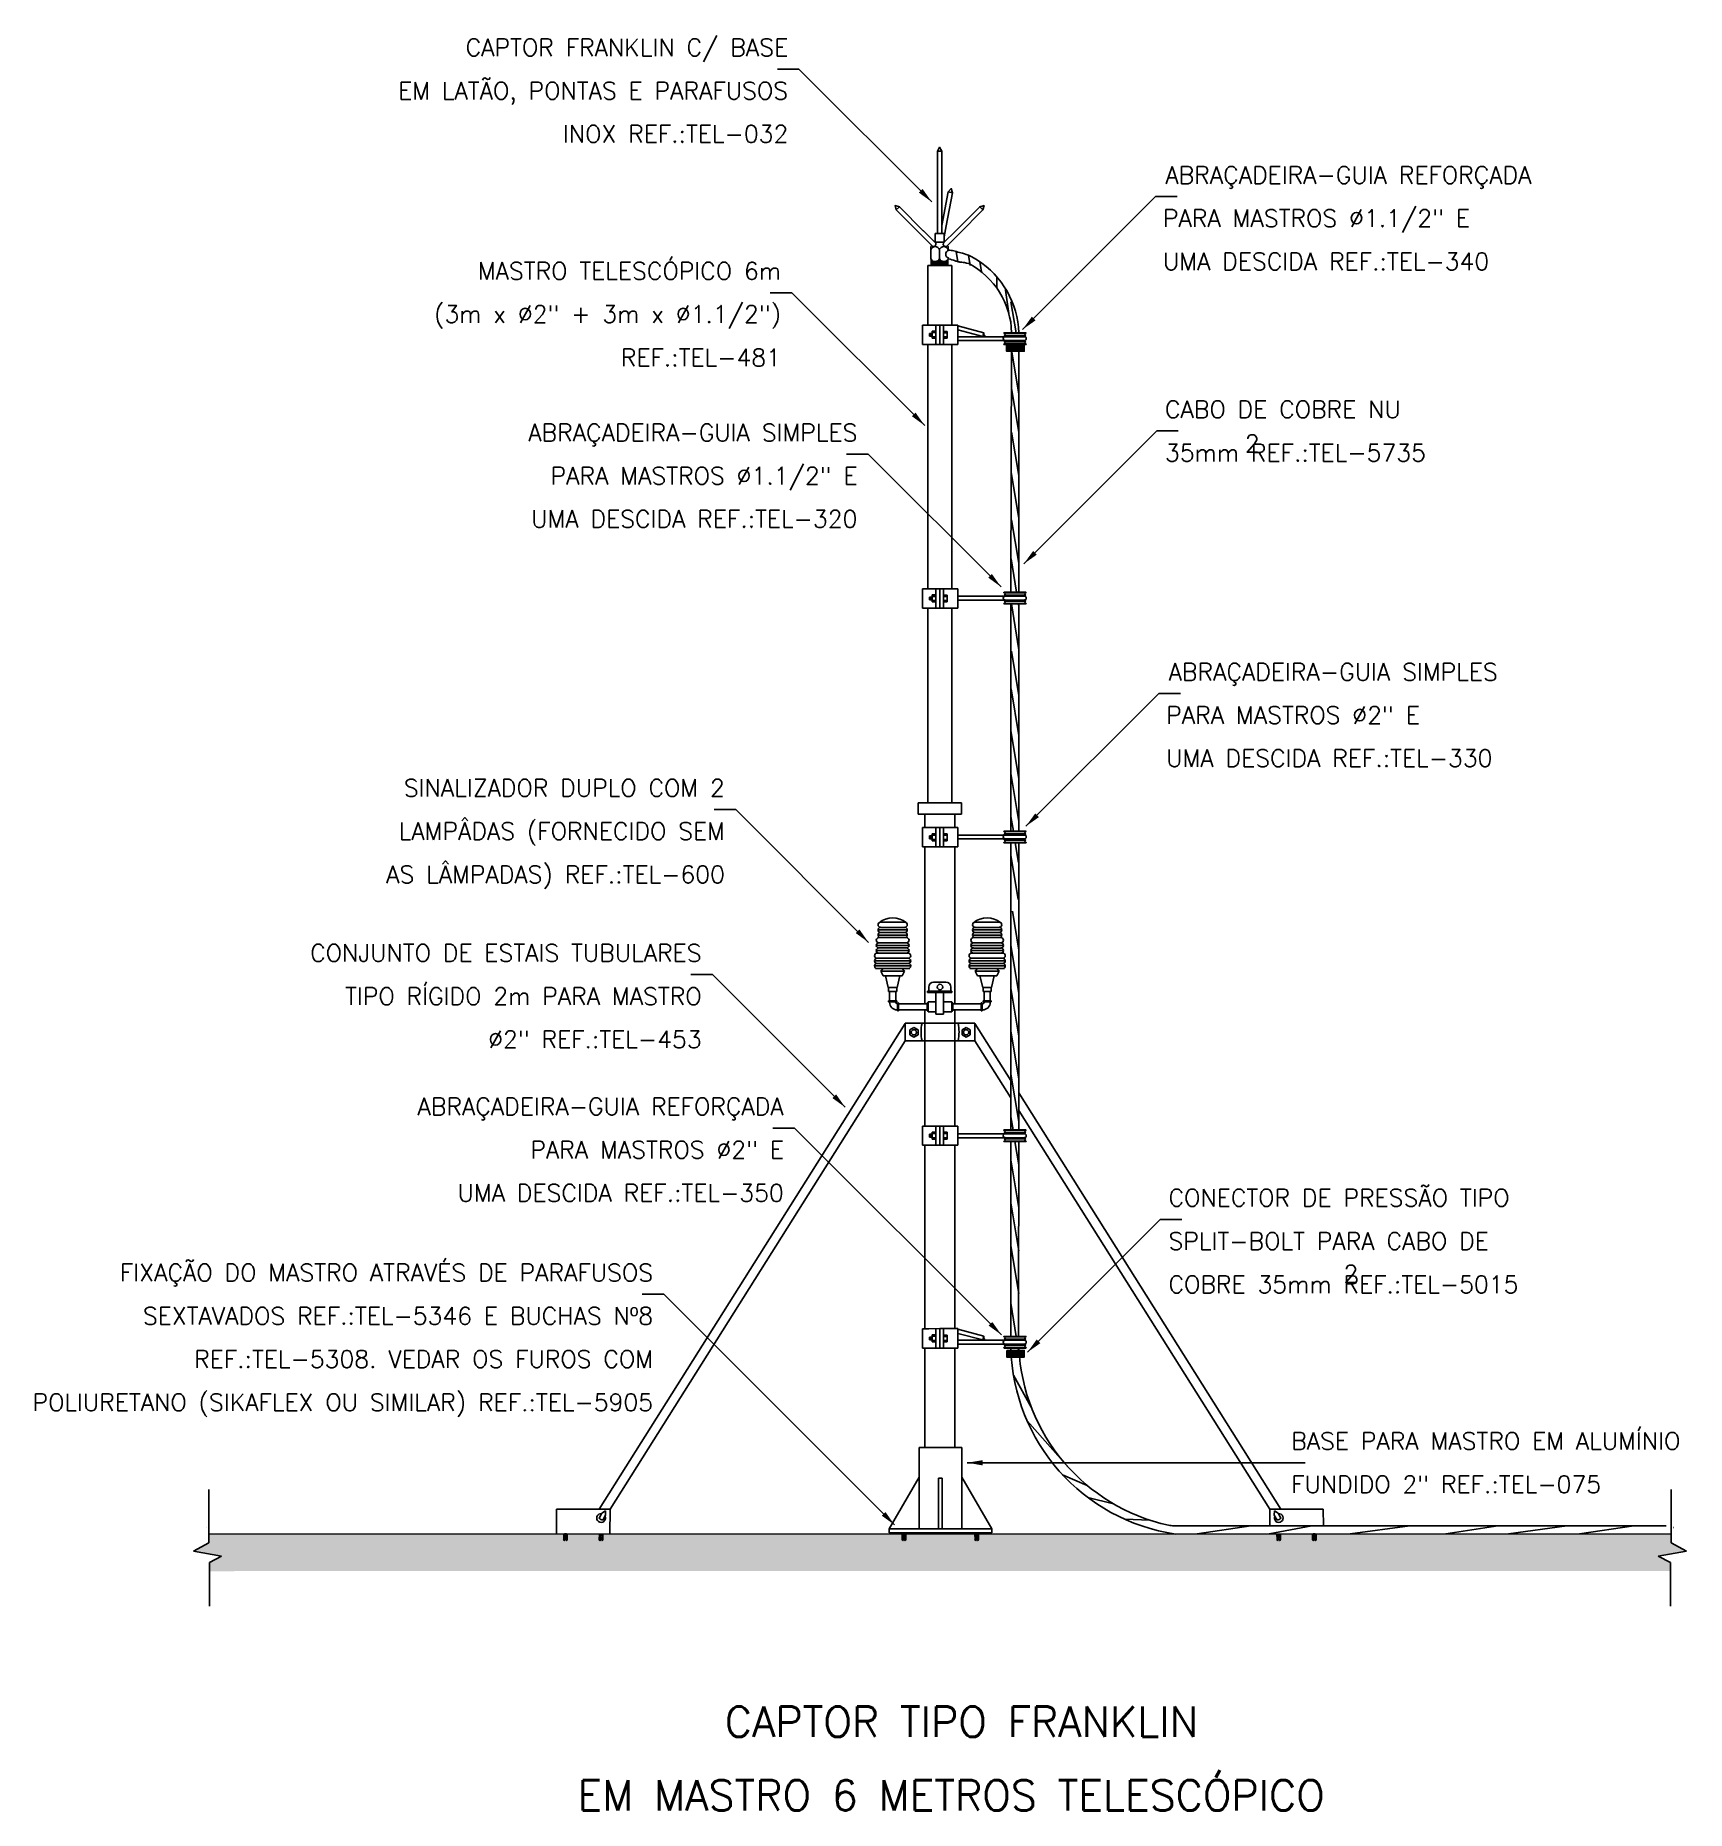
# Model space of a CAD drawing. Header units: millimetres. Extents: x -6090.4 to -6071.3, y -4703.4 to -4682.9.
import ezdxf
from ezdxf.enums import TextEntityAlignment as Align

# ---------------------------------------------------------------- set-up
doc = ezdxf.new("R2010")
doc.units = ezdxf.units.MM
doc.header["$LTSCALE"] = 10
doc.layers.add('Termotécnica', color=7, linetype='Continuous')
doc.styles.add('r140', font='romans.shx')
doc.styles.add('r80', font='romans.shx')

msp = doc.modelspace()

# ---------------------------------------------------------------- texts
at = {"layer": 'Termotécnica', "color": 2, "style": 'r80'}
for s, p in [('CAPTOR FRANKLIN C/ BASE', (-6081.659, -4683.114)), ('EM LATÃO, PONTAS E PARAFUSOS', (-6081.66, -4683.614)), ('INOX REF.:TEL-032', (-6081.657, -4684.114)), ('MASTRO TELESCÓPICO 6m', (-6081.741, -4685.698)), ('(3m x %%c2" + 3m x %%c1.1/2")', (-6081.741, -4686.196)), ('REF.:TEL-481', (-6081.742, -4686.699)), ('ABRAÇADEIRA-GUIA SIMPLES', (-6080.858, -4687.566)), ('PARA MASTROS %%c1.1/2" E', (-6080.857, -4688.066)), ('UMA DESCIDA REF.:TEL-320', (-6080.858, -4688.565)), ('SINALIZADOR DUPLO COM 2', (-6082.391, -4691.675)), ('LAMPÂDAS (FORNECIDO SEM', (-6082.39, -4692.175)), ('AS LÂMPADAS) REF.:TEL-600', (-6082.39, -4692.676)), ('CONJUNTO DE ESTAIS TUBULARES', (-6082.66, -4693.583)), ('TIPO RÍGIDO 2m PARA MASTRO', (-6082.659, -4694.083)), ('%%c2" REF.:TEL-453', (-6082.659, -4694.582)), ('ABRAÇADEIRA-GUIA REFORÇADA', (-6081.71, -4695.358)), ('PARA MASTROS %%c2" E', (-6081.708, -4695.858)), ('UMA DESCIDA REF.:TEL-350', (-6081.709, -4696.358)), ('FIXAÇÃO DO MASTRO ATRAVÉS DE PARAFUSOS', (-6083.221, -4697.279)), ('2', (-6075.067, -4697.292)), ('SEXTAVADOS REF.:TEL-5346 E BUCHAS Nº8', (-6083.221, -4697.779)), ('REF.:TEL-5308. VEDAR OS FUROS COM', (-6083.221, -4698.279)), ('POLIURETANO (SIKAFLEX OU SIMILAR) REF.:TEL-5905', (-6083.221, -4698.779))]:
    msp.add_text(s, height=0.2, dxfattribs=at).set_placement(p, align=Align.RIGHT)
for s, p in [('ABRAÇADEIRA-GUIA REFORÇADA', (-6077.298, -4684.589)), ('PARA MASTROS %%c1.1/2" E', (-6077.325, -4685.088)), ('UMA DESCIDA REF.:TEL-340', (-6077.325, -4685.588)), ('CABO DE COBRE NU', (-6077.302, -4687.298)), ('2', (-6076.379, -4687.692)), ('35mm REF.:TEL-5735', (-6077.302, -4687.8)), ('ABRAÇADEIRA-GUIA SIMPLES', (-6077.26, -4690.333)), ('PARA MASTROS %%c2" E', (-6077.287, -4690.833)), ('UMA DESCIDA REF.:TEL-330', (-6077.287, -4691.331)), ('CONECTOR DE PRESSÃO TIPO', (-6077.261, -4696.414)), ('SPLIT-BOLT PARA CABO DE', (-6077.261, -4696.915)), ('COBRE 35mm REF.:TEL-5015', (-6077.261, -4697.415)), ('BASE PARA MASTRO EM ALUMÍNIO', (-6075.843, -4699.226)), ('FUNDIDO 2" REF.:TEL-075', (-6075.842, -4699.727))]:
    msp.add_text(s, height=0.2, dxfattribs=at).set_placement(p)
at = {"layer": 'Termotécnica', "color": 5, "style": 'r140'}
for s, p in [(' CAPTOR TIPO FRANKLIN', (-6079.774, -4702.652)), ('EM MASTRO 6 METROS TELESCÓPICO', (-6079.774, -4703.503))]:
    msp.add_text(s, height=0.35, dxfattribs=at).set_placement(p, align=Align.BOTTOM_CENTER)

# ---------------------------------------------------------------- blocks, each defined once
blk = doc.blocks.new('*X4')
at = {"color": 0}
for p, q in [((181.767, 175.738), (181.784, 175.755)), ((181.767, 175.72), (181.785, 175.738)), ((181.767, 175.703), (181.786, 175.722)), ((181.768, 175.757), (181.773, 175.762)), ((181.775, 175.693), (181.785, 175.703))]:
    blk.add_line(p, q, dxfattribs=at)
blk = doc.blocks.new('*X1')
at = {"color": 0, "linetype": 'ByBlock'}
for p, q in [((387.028, 152.597), (387.028, 152.67)), ((387.041, 152.597), (387.041, 152.67)), ((387.053, 152.597), (387.053, 152.67)), ((387.066, 152.597), (387.066, 152.67)), ((387.078, 152.597), (387.078, 152.67))]:
    blk.add_line(p, q, dxfattribs=at)
blk = doc.blocks.new('*X2')
at = {"color": 0, "linetype": 'ByBlock'}
for p, q in [((387.028, 152.597), (387.028, 152.67)), ((387.041, 152.597), (387.041, 152.67)), ((387.053, 152.597), (387.053, 152.67)), ((387.066, 152.597), (387.066, 152.67)), ((387.078, 152.597), (387.078, 152.67))]:
    blk.add_line(p, q, dxfattribs=at)
blk = doc.blocks.new('*X3')
at = {"color": 0, "linetype": 'ByBlock'}
for p, q in [((387.028, 152.597), (387.028, 152.67)), ((387.041, 152.597), (387.041, 152.67)), ((387.053, 152.597), (387.053, 152.67)), ((387.066, 152.597), (387.066, 152.67)), ((387.078, 152.597), (387.078, 152.67))]:
    blk.add_line(p, q, dxfattribs=at)
blk = doc.blocks.new('*X5')
at = {"color": 0}
for p, q in [((181.767, 175.738), (181.784, 175.755)), ((181.767, 175.72), (181.785, 175.738)), ((181.767, 175.703), (181.786, 175.722)), ((181.768, 175.757), (181.773, 175.762)), ((181.775, 175.693), (181.785, 175.703))]:
    blk.add_line(p, q, dxfattribs=at)
blk = doc.blocks.new('*X6')
at = {"color": 0}
for p, q in [((221.636, 187.654), (221.658, 187.654)), ((221.636, 187.617), (221.696, 187.617)), ((221.636, 187.579), (221.76, 187.579)), ((221.636, 187.542), (222.576, 187.542)), ((221.636, 187.504), (222.576, 187.504)), ((221.636, 187.467), (222.576, 187.467)), ((221.636, 187.429), (222.576, 187.429)), ((221.969, 187.579), (222.25, 187.579)), ((222.033, 187.617), (222.187, 187.617)), ((222.072, 187.654), (222.148, 187.654)), ((222.099, 187.692), (222.121, 187.692)), ((222.46, 187.579), (222.576, 187.579)), ((222.523, 187.617), (222.576, 187.617)), ((222.562, 187.654), (222.576, 187.654)), ((221.636, 187.392), (222.576, 187.392))]:
    blk.add_line(p, q, dxfattribs=at)
blk = doc.blocks.new('*X7')
at = {"color": 0}
for p, q in [((181.767, 175.738), (181.784, 175.755)), ((181.767, 175.72), (181.785, 175.738)), ((181.767, 175.703), (181.786, 175.722)), ((181.768, 175.757), (181.773, 175.762)), ((181.775, 175.693), (181.785, 175.703))]:
    blk.add_line(p, q, dxfattribs=at)
blk = doc.blocks.new('*X8')
at = {"color": 0}
for p, q in [((181.767, 175.738), (181.784, 175.755)), ((181.767, 175.72), (181.785, 175.738)), ((181.767, 175.703), (181.786, 175.722)), ((181.768, 175.757), (181.773, 175.762)), ((181.775, 175.693), (181.785, 175.703))]:
    blk.add_line(p, q, dxfattribs=at)
blk = doc.blocks.new('*X9')
at = {"color": 0, "linetype": 'ByBlock'}
for p, q in [((387.028, 152.597), (387.028, 152.67)), ((387.041, 152.597), (387.041, 152.67)), ((387.053, 152.597), (387.053, 152.67)), ((387.066, 152.597), (387.066, 152.67)), ((387.078, 152.597), (387.078, 152.67))]:
    blk.add_line(p, q, dxfattribs=at)
blk = doc.blocks.new('*X10')
at = {"color": 0, "linetype": 'ByBlock'}
for p, q in [((387.028, 152.597), (387.028, 152.67)), ((387.041, 152.597), (387.041, 152.67)), ((387.053, 152.597), (387.053, 152.67)), ((387.066, 152.597), (387.066, 152.67)), ((387.078, 152.597), (387.078, 152.67))]:
    blk.add_line(p, q, dxfattribs=at)

# ---------------------------------------------------------------- hatches: boundary and pattern name
at = {"layer": 'Termotécnica'}
h = msp.add_hatch(dxfattribs=at)
h.set_pattern_fill('CONCRE', color=1, scale=0.757664, style=0)
h.set_pattern_definition([(0, (-6093.73305, -4716.7587), (0.757664, 0.757664), [0.094708, -0.662956]), (90, (-6093.73305, -4716.7587), (-0.757664, 0.757664), [0.094708, -0.662956]), (135, (-6093.63834, -4716.7587), (-0.757664, 0), [0.133937, -0.937562]), (0, (-6093.63834, -4716.3325), (0.757664, 0.757664), [0.094708, -0.662956]), (45, (-6093.591, -4716.37986), (0, 0.757664), [0.066969, -1.00453]), (135, (-6093.591, -4716.37986), (-0.757664, 0), [0.066969, -1.00453]), (0, (-6093.3542, -4716.1431), (0.757664, 0.757664), [0.133937, -0.623727]), (45, (-6093.3542, -4716.1431), (0, 0.757664), [0.094708, -0.976791]), (135, (-6093.2203, -4716.1431), (-0.757664, 0), [0.094708, -0.976791]), (90, (-6093.21215, -4716.5693), (-0.757664, 0.757664), [0.094708, -0.662956]), (45, (-6093.21215, -4716.56927), (0, 0.757664), [0.066969, -1.00453]), (135, (-6093.1648, -4716.5219), (-0.757664, 0), [0.066969, -1.00453]), (0, (-6093.63834, -4716.5693), (0.757664, 0.757664), [0.047354, -0.634544]), (0, (-6093.0701, -4716.37986), (0.757664, 0.757664), [0.047354, -0.634544]), (90, (-6093.30686, -4716.28515), (-0.757664, 0.757664), [0.047354, -0.634544]), (135, (-6093.21215, -4716.71133), (-0.757664, 0), [0.066969, -1.00453]), (135, (-6093.54363, -4716.19044), (-0.757664, 0), [0.066969, -1.00453]), (45, (-6093.3779, -4716.5101), (0, 0.757664), [0.066969, -1.00453]), (90, (-6093.4726, -4716.664), (-0.757664, 0.757664), [0.011839, -0.745826]), (90, (-6093.4371, -4716.34434), (-0.757664, 0.757664), [0.011839, -0.745826]), (90, (-6093.0819, -4716.2141), (-0.757664, 0.757664), [0.011839, -0.745826]), (90, (-6093.0701, -4716.6166), (-0.757664, 0.757664), [0.011839, -0.745826])])
h.paths.add_polyline_path([(-6079.48, -4700.272), (-6079.469, -4700.261), (-6079.47, -4700.259), (-6079.468, -4700.253), (-6079.471, -4700.249), (-6079.468, -4700.242), (-6079.468, -4700.242), (-6079.487, -4700.261), (-6079.488, -4700.263), (-6079.483, -4700.27)], flags=0)
h.paths.add_polyline_path([(-6083.813, -4700.262), (-6083.832, -4700.243), (-6083.832, -4700.243), (-6083.829, -4700.25), (-6083.832, -4700.253), (-6083.83, -4700.259), (-6083.831, -4700.262), (-6083.82, -4700.273), (-6083.817, -4700.27), (-6083.812, -4700.264)], flags=0)
h.paths.add_polyline_path([(-6083.812, -4700.244), (-6083.831, -4700.226), (-6083.829, -4700.228), (-6083.832, -4700.233), (-6083.829, -4700.239), (-6083.832, -4700.243), (-6083.813, -4700.262), (-6083.814, -4700.259), (-6083.811, -4700.254), (-6083.814, -4700.25)], flags=0)
h.paths.add_polyline_path([(-6075.988, -4700.273), (-6075.977, -4700.262), (-6075.978, -4700.259), (-6075.976, -4700.253), (-6075.979, -4700.25), (-6075.976, -4700.243), (-6075.976, -4700.243), (-6075.995, -4700.262), (-6075.996, -4700.264), (-6075.991, -4700.27)], flags=0)
h.paths.add_polyline_path([(-6080.319, -4700.201), (-6080.316, -4700.201), (-6080.309, -4700.201), (-6080.311, -4700.206), (-6080.312, -4700.207), (-6080.309, -4700.212), (-6080.312, -4700.218), (-6080.309, -4700.222), (-6080.31, -4700.225), (-6080.312, -4700.229), (-6080.309, -4700.232), (-6080.312, -4700.238), (-6080.309, -4700.243), (-6080.31, -4700.244), (-6080.312, -4700.249), (-6080.309, -4700.253), (-6080.312, -4700.258), (-6080.31, -4700.261), (-6080.309, -4700.263), (-6080.314, -4700.27), (-6080.318, -4700.272), (-6080.32, -4700.273), (-6080.325, -4700.27), (-6080.33, -4700.263), (-6080.329, -4700.261), (-6080.328, -4700.259), (-6080.33, -4700.253), (-6080.327, -4700.249), (-6080.33, -4700.242), (-6080.33, -4700.242), (-6080.327, -4700.238), (-6080.33, -4700.232), (-6080.327, -4700.228), (-6080.328, -4700.225), (-6080.33, -4700.222), (-6080.328, -4700.218), (-6080.33, -4700.212), (-6080.328, -4700.208), (-6080.327, -4700.206), (-6080.33, -4700.201), (-6080.335, -4700.201), (-6080.34, -4700.201), (-6083.719, -4700.202), (-6083.842, -4700.202), (-6084.213, -4700.202), (-6084.218, -4700.202), (-6084.224, -4700.202), (-6084.225, -4700.206), (-6084.226, -4700.207), (-6084.223, -4700.211), (-6084.226, -4700.218), (-6084.223, -4700.222), (-6084.224, -4700.225), (-6084.226, -4700.229), (-6084.223, -4700.232), (-6084.226, -4700.238), (-6084.223, -4700.242), (-6084.224, -4700.244), (-6084.226, -4700.249), (-6084.223, -4700.253), (-6084.226, -4700.258), (-6084.224, -4700.261), (-6084.223, -4700.263), (-6084.228, -4700.269), (-6084.232, -4700.272), (-6084.234, -4700.273), (-6084.239, -4700.269), (-6084.244, -4700.263), (-6084.243, -4700.261), (-6084.242, -4700.259), (-6084.244, -4700.253), (-6084.241, -4700.249), (-6084.244, -4700.242), (-6084.244, -4700.242), (-6084.241, -4700.238), (-6084.244, -4700.232), (-6084.241, -4700.227), (-6084.242, -4700.225), (-6084.244, -4700.222), (-6084.242, -4700.218), (-6084.244, -4700.211), (-6084.242, -4700.207), (-6084.241, -4700.206), (-6084.243, -4700.202), (-6084.249, -4700.202), (-6084.254, -4700.202), (-6084.337, -4700.202), (-6088.358, -4700.202), (-6088.358, -4700.305), (-6088.535, -4700.401), (-6088.209, -4700.457), (-6088.349, -4700.531), (-6088.349, -4700.631), (-6071.459, -4700.628), (-6071.459, -4700.531), (-6071.599, -4700.457), (-6071.272, -4700.401), (-6071.45, -4700.305), (-6071.45, -4700.2), (-6072.5, -4700.2), (-6073.321, -4700.2), (-6074.049, -4700.2), (-6075.155, -4700.201), (-6076.094, -4700.201), (-6076.926, -4700.201), (-6077.183, -4700.201)], flags=0)
h.paths.add_polyline_path([(-6079.482, -4700.201), (-6079.486, -4700.206), (-6079.486, -4700.207), (-6079.488, -4700.212), (-6079.486, -4700.218), (-6079.489, -4700.222), (-6079.487, -4700.225), (-6079.47, -4700.208), (-6079.468, -4700.212), (-6079.47, -4700.218), (-6079.468, -4700.222), (-6079.469, -4700.225), (-6079.47, -4700.228), (-6079.468, -4700.232), (-6079.471, -4700.238), (-6079.468, -4700.242), (-6079.468, -4700.242), (-6079.471, -4700.249), (-6079.468, -4700.253), (-6079.47, -4700.259), (-6079.469, -4700.261), (-6079.468, -4700.263), (-6079.473, -4700.27), (-6079.478, -4700.273), (-6079.48, -4700.272), (-6079.483, -4700.27), (-6079.488, -4700.263), (-6079.487, -4700.261), (-6079.485, -4700.258), (-6079.489, -4700.253), (-6079.486, -4700.249), (-6079.488, -4700.244), (-6079.488, -4700.243), (-6079.486, -4700.238), (-6079.489, -4700.232), (-6079.486, -4700.229), (-6079.487, -4700.225), (-6079.489, -4700.222), (-6079.486, -4700.218), (-6079.488, -4700.212), (-6079.486, -4700.207), (-6079.486, -4700.206), (-6079.488, -4700.201)], flags=16)
h.paths.add_polyline_path([(-6083.812, -4700.212), (-6083.814, -4700.219), (-6083.811, -4700.223), (-6083.812, -4700.226), (-6083.814, -4700.229), (-6083.811, -4700.233), (-6083.814, -4700.238), (-6083.812, -4700.243), (-6083.812, -4700.244), (-6083.814, -4700.25), (-6083.811, -4700.254), (-6083.814, -4700.259), (-6083.813, -4700.262), (-6083.812, -4700.264), (-6083.817, -4700.27), (-6083.82, -4700.273), (-6083.822, -4700.274), (-6083.827, -4700.27), (-6083.832, -4700.264), (-6083.831, -4700.262), (-6083.83, -4700.259), (-6083.832, -4700.253), (-6083.829, -4700.25), (-6083.832, -4700.243), (-6083.832, -4700.243), (-6083.829, -4700.239), (-6083.832, -4700.233), (-6083.829, -4700.228), (-6083.831, -4700.226), (-6083.832, -4700.222), (-6083.83, -4700.219), (-6083.832, -4700.212), (-6083.83, -4700.208), (-6083.812, -4700.226), (-6083.811, -4700.223), (-6083.814, -4700.219), (-6083.812, -4700.212), (-6083.814, -4700.207), (-6083.813, -4700.206), (-6083.818, -4700.202), (-6083.812, -4700.202), (-6083.813, -4700.206), (-6083.814, -4700.207)], flags=0)
h.paths.add_polyline_path([(-6075.99, -4700.202), (-6075.994, -4700.206), (-6075.994, -4700.207), (-6075.996, -4700.212), (-6075.994, -4700.219), (-6075.997, -4700.223), (-6075.995, -4700.226), (-6075.978, -4700.208), (-6075.976, -4700.212), (-6075.978, -4700.219), (-6075.976, -4700.222), (-6075.977, -4700.226), (-6075.978, -4700.228), (-6075.976, -4700.233), (-6075.979, -4700.239), (-6075.976, -4700.243), (-6075.976, -4700.243), (-6075.979, -4700.25), (-6075.976, -4700.253), (-6075.978, -4700.259), (-6075.977, -4700.262), (-6075.976, -4700.264), (-6075.981, -4700.27), (-6075.986, -4700.274), (-6075.988, -4700.273), (-6075.991, -4700.27), (-6075.996, -4700.264), (-6075.995, -4700.262), (-6075.993, -4700.259), (-6075.997, -4700.254), (-6075.994, -4700.25), (-6075.996, -4700.244), (-6075.996, -4700.243), (-6075.994, -4700.238), (-6075.997, -4700.233), (-6075.994, -4700.229), (-6075.995, -4700.226), (-6075.997, -4700.223), (-6075.994, -4700.219), (-6075.996, -4700.212), (-6075.994, -4700.207), (-6075.994, -4700.206), (-6075.996, -4700.202)], flags=0)
h.paths.add_polyline_path([(-6075.584, -4700.211), (-6075.582, -4700.218), (-6075.585, -4700.222), (-6075.584, -4700.225), (-6075.566, -4700.207), (-6075.564, -4700.211), (-6075.566, -4700.218), (-6075.564, -4700.222), (-6075.565, -4700.225), (-6075.567, -4700.227), (-6075.564, -4700.232), (-6075.567, -4700.238), (-6075.564, -4700.242), (-6075.564, -4700.242), (-6075.567, -4700.249), (-6075.564, -4700.253), (-6075.566, -4700.259), (-6075.565, -4700.261), (-6075.564, -4700.263), (-6075.569, -4700.269), (-6075.574, -4700.273), (-6075.576, -4700.272), (-6075.58, -4700.269), (-6075.584, -4700.263), (-6075.583, -4700.261), (-6075.582, -4700.258), (-6075.585, -4700.253), (-6075.582, -4700.249), (-6075.584, -4700.244), (-6075.584, -4700.242), (-6075.582, -4700.238), (-6075.585, -4700.232), (-6075.582, -4700.229), (-6075.584, -4700.225), (-6075.585, -4700.222), (-6075.582, -4700.218), (-6075.584, -4700.211), (-6075.582, -4700.207), (-6075.583, -4700.206), (-6075.584, -4700.201), (-6075.578, -4700.201), (-6075.583, -4700.206), (-6075.582, -4700.207)], flags=0)

# ---------------------------------------------------------------- linework, layer by layer
at = {"layer": 'Termotécnica', "color": 2}
for p, q in [((-6081.534, -4683.264), (-6081.784, -4683.264)), ((-6079.999, -4684.8), (-6081.534, -4683.264)), ((-6078.948, -4686.274), (-6077.412, -4684.739)), ((-6077.162, -4684.739), (-6077.412, -4684.739)), ((-6081.616, -4685.849), (-6081.866, -4685.849)), ((-6080.08, -4687.385), (-6081.616, -4685.849)), ((-6078.934, -4688.984), (-6077.398, -4687.448)), ((-6077.148, -4687.448), (-6077.398, -4687.448)), ((-6080.733, -4687.716), (-6080.983, -4687.716)), ((-6079.198, -4689.251), (-6080.733, -4687.716)), ((-6078.91, -4692.018), (-6077.374, -4690.483)), ((-6077.124, -4690.483), (-6077.374, -4690.483)), ((-6082.265, -4691.825), (-6082.515, -4691.825)), ((-6080.73, -4693.361), (-6082.265, -4691.825)), ((-6082.534, -4693.733), (-6082.784, -4693.733)), ((-6080.999, -4695.268), (-6082.534, -4693.733)), ((-6081.585, -4695.508), (-6081.835, -4695.508)), ((-6079.193, -4697.899), (-6081.585, -4695.508)), ((-6078.892, -4698.1), (-6077.357, -4696.565)), ((-6077.107, -4696.565), (-6077.357, -4696.565)), ((-6083.096, -4697.429), (-6083.346, -4697.429)), ((-6080.429, -4700.096), (-6083.096, -4697.429)), ((-6079.59, -4699.377), (-6075.93, -4699.377)), ((-6075.68, -4699.377), (-6075.93, -4699.377))]:
    msp.add_line(p, q, dxfattribs=at)
at = {"layer": 'Termotécnica', "color": 2, "ltscale": 5}
for p, q in [((-6079.933, -4685.163), (-6079.934, -4684.211)), ((-6079.882, -4685.163), (-6079.882, -4684.211)), ((-6080.093, -4685.137), (-6080.373, -4684.856)), ((-6079.884, -4685.073), (-6079.808, -4684.683)), ((-6079.832, -4685.077), (-6079.757, -4684.693)), ((-6079.724, -4685.137), (-6079.443, -4684.856)), ((-6080.134, -4685.169), (-6080.41, -4684.892)), ((-6079.683, -4685.169), (-6079.407, -4684.892)), ((-6080.134, -4685.169), (-6079.988, -4685.314)), ((-6079.952, -4685.278), (-6080.098, -4685.131)), ((-6079.959, -4685.266), (-6079.959, -4685.163)), ((-6079.959, -4685.163), (-6079.856, -4685.163)), ((-6079.959, -4685.266), (-6079.857, -4685.266)), ((-6079.865, -4685.278), (-6079.718, -4685.131)), ((-6079.832, -4685.077), (-6079.857, -4685.202)), ((-6079.857, -4685.266), (-6079.857, -4685.163)), ((-6079.683, -4685.169), (-6079.828, -4685.314)), ((-6080.011, -4685.35), (-6080.01, -4685.449)), ((-6079.997, -4685.306), (-6080.01, -4685.317)), ((-6080.01, -4685.317), (-6080.01, -4685.358)), ((-6080.01, -4685.449), (-6080.01, -4685.457)), ((-6080.007, -4685.527), (-6080.007, -4685.462)), ((-6079.909, -4685.347), (-6079.909, -4685.457)), ((-6079.82, -4685.305), (-6079.809, -4685.317)), ((-6079.813, -4685.465), (-6079.813, -4685.527)), ((-6079.809, -4685.317), (-6079.809, -4685.358)), ((-6079.809, -4685.457), (-6079.809, -4685.457)), ((-6080.01, -4685.488), (-6080.01, -4685.489)), ((-6079.813, -4685.527), (-6080.007, -4685.527)), ((-6080.107, -4686.224), (-6080.107, -4686.447)), ((-6079.952, -4686.447), (-6079.952, -4686.224)), ((-6079.907, -4686.224), (-6079.907, -4686.447)), ((-6079.907, -4686.224), (-6079.907, -4686.447)), ((-6079.862, -4686.224), (-6079.862, -4686.447)), ((-6079.698, -4686.447), (-6079.698, -4686.224)), ((-6079.397, -4686.312), (-6079.409, -4686.355)), ((-6079.162, -4686.313), (-6078.912, -4686.313)), ((-6078.912, -4686.344), (-6079.162, -4686.344)), ((-6079.148, -4686.358), (-6079.162, -4686.344)), ((-6079.148, -4686.402), (-6079.162, -4686.416)), ((-6078.912, -4686.416), (-6079.162, -4686.416)), ((-6079.162, -4686.447), (-6078.912, -4686.447)), ((-6079.148, -4686.358), (-6078.926, -4686.358)), ((-6079.148, -4686.402), (-6078.926, -4686.402)), ((-6079.083, -4689.313), (-6079.075, -4686.447)), ((-6078.991, -4689.313), (-6078.993, -4686.447)), ((-6078.925, -4686.358), (-6078.912, -4686.344)), ((-6078.925, -4686.402), (-6078.912, -4686.416)), ((-6080.107, -4689.272), (-6080.107, -4689.496)), ((-6079.952, -4689.496), (-6079.952, -4689.272)), ((-6079.907, -4689.272), (-6079.907, -4689.496)), ((-6079.907, -4689.272), (-6079.907, -4689.496)), ((-6079.862, -4689.272), (-6079.862, -4689.496)), ((-6079.698, -4689.496), (-6079.698, -4689.272)), ((-6079.162, -4689.313), (-6078.912, -4689.313)), ((-6079.148, -4689.358), (-6079.162, -4689.345)), ((-6078.912, -4689.345), (-6079.162, -4689.345)), ((-6079.148, -4689.358), (-6078.926, -4689.358)), ((-6078.925, -4689.358), (-6078.912, -4689.345)), ((-6079.148, -4689.403), (-6079.162, -4689.416)), ((-6078.912, -4689.416), (-6079.162, -4689.416)), ((-6079.162, -4689.447), (-6078.912, -4689.447)), ((-6079.148, -4689.403), (-6078.926, -4689.403)), ((-6078.991, -4689.447), (-6078.991, -4692.075)), ((-6078.925, -4689.403), (-6078.912, -4689.416)), ((-6080.107, -4692.034), (-6080.107, -4692.257)), ((-6079.952, -4692.257), (-6079.952, -4692.034)), ((-6079.907, -4692.034), (-6079.907, -4692.257)), ((-6079.907, -4692.034), (-6079.907, -4692.257)), ((-6079.862, -4692.034), (-6079.862, -4692.257)), ((-6079.698, -4692.257), (-6079.698, -4692.034)), ((-6079.162, -4692.075), (-6078.912, -4692.075)), ((-6078.912, -4692.106), (-6079.162, -4692.106)), ((-6079.148, -4692.12), (-6079.162, -4692.106)), ((-6079.148, -4692.164), (-6079.162, -4692.178)), ((-6078.912, -4692.178), (-6079.162, -4692.178)), ((-6079.162, -4692.209), (-6078.912, -4692.209)), ((-6079.148, -4692.12), (-6078.926, -4692.12)), ((-6079.148, -4692.164), (-6078.926, -4692.164)), ((-6078.991, -4692.209), (-6078.992, -4693.488)), ((-6078.925, -4692.12), (-6078.912, -4692.106)), ((-6078.925, -4692.164), (-6078.912, -4692.178)), ((-6080.65, -4693.664), (-6080.252, -4693.664)), ((-6080.588, -4693.692), (-6080.56, -4693.664)), ((-6080.313, -4693.692), (-6080.341, -4693.664)), ((-6079.159, -4693.664), (-6079.557, -4693.664)), ((-6079.495, -4693.692), (-6079.468, -4693.664)), ((-6079.221, -4693.692), (-6079.248, -4693.664)), ((-6079.083, -4693.488), (-6079.083, -4695.121)), ((-6078.992, -4693.488), (-6078.993, -4695.255)), ((-6080.56, -4693.747), (-6080.588, -4693.692)), ((-6080.588, -4693.692), (-6080.313, -4693.692)), ((-6080.56, -4693.747), (-6080.341, -4693.747)), ((-6080.533, -4693.747), (-6080.503, -4693.884)), ((-6080.503, -4693.884), (-6080.399, -4693.884)), ((-6080.497, -4693.928), (-6080.497, -4693.884)), ((-6080.404, -4693.928), (-6080.404, -4693.884)), ((-6080.368, -4693.747), (-6080.399, -4693.884)), ((-6080.341, -4693.747), (-6080.313, -4693.692)), ((-6080.032, -4693.926), (-6080.032, -4693.877)), ((-6079.834, -4693.822), (-6079.977, -4693.822)), ((-6079.78, -4693.926), (-6079.78, -4693.877)), ((-6079.468, -4693.747), (-6079.495, -4693.692)), ((-6079.221, -4693.692), (-6079.495, -4693.692)), ((-6079.248, -4693.747), (-6079.468, -4693.747)), ((-6079.441, -4693.747), (-6079.41, -4693.884)), ((-6079.306, -4693.884), (-6079.41, -4693.884)), ((-6079.405, -4693.928), (-6079.405, -4693.884)), ((-6079.312, -4693.928), (-6079.312, -4693.884)), ((-6079.276, -4693.747), (-6079.306, -4693.884)), ((-6079.248, -4693.747), (-6079.221, -4693.692)), ((-6080.497, -4693.928), (-6080.404, -4693.928)), ((-6080.497, -4694.038), (-6080.497, -4694.048)), ((-6080.497, -4694.038), (-6080.404, -4694.038)), ((-6080.404, -4694.048), (-6080.497, -4694.048)), ((-6080.486, -4693.928), (-6080.486, -4694.038)), ((-6080.486, -4694.048), (-6080.486, -4694.054)), ((-6080.415, -4693.928), (-6080.415, -4694.038)), ((-6080.415, -4694.054), (-6080.415, -4694.048)), ((-6080.404, -4694.038), (-6080.404, -4694.048)), ((-6080.399, -4694.07), (-6080.393, -4694.07)), ((-6080.382, -4694.059), (-6080.393, -4694.059)), ((-6080.393, -4694.153), (-6080.393, -4694.059)), ((-6080.382, -4694.059), (-6080.382, -4694.153)), ((-6080.053, -4694.07), (-6080.382, -4694.07)), ((-6080.053, -4694.059), (-6080.053, -4694.153)), ((-6080.053, -4694.059), (-6080.042, -4694.059)), ((-6080.046, -4693.942), (-6080.046, -4693.926)), ((-6079.766, -4693.926), (-6080.046, -4693.926)), ((-6079.766, -4693.942), (-6080.046, -4693.942)), ((-6080.042, -4694.048), (-6080.042, -4694.164)), ((-6080.042, -4694.048), (-6079.95, -4694.048)), ((-6079.95, -4694.191), (-6079.95, -4693.942)), ((-6079.862, -4694.191), (-6079.862, -4693.942)), ((-6079.862, -4694.048), (-6079.767, -4694.048)), ((-6079.767, -4694.048), (-6079.767, -4694.164)), ((-6079.767, -4694.059), (-6079.756, -4694.059)), ((-6079.766, -4693.942), (-6079.766, -4693.926)), ((-6079.756, -4694.059), (-6079.756, -4694.153)), ((-6079.756, -4694.07), (-6079.427, -4694.07)), ((-6079.427, -4694.059), (-6079.427, -4694.153)), ((-6079.427, -4694.059), (-6079.416, -4694.059)), ((-6079.416, -4694.153), (-6079.416, -4694.059)), ((-6079.41, -4694.07), (-6079.416, -4694.07)), ((-6079.312, -4693.928), (-6079.405, -4693.928)), ((-6079.312, -4694.038), (-6079.405, -4694.038)), ((-6079.405, -4694.038), (-6079.405, -4694.048)), ((-6079.405, -4694.048), (-6079.312, -4694.048)), ((-6079.394, -4693.928), (-6079.394, -4694.038)), ((-6079.394, -4694.054), (-6079.394, -4694.048)), ((-6079.323, -4693.928), (-6079.323, -4694.038)), ((-6079.323, -4694.048), (-6079.323, -4694.054)), ((-6079.312, -4694.038), (-6079.312, -4694.048)), ((-6080.399, -4694.142), (-6080.393, -4694.142)), ((-6080.382, -4694.153), (-6080.393, -4694.153)), ((-6080.053, -4694.142), (-6080.382, -4694.142)), ((-6080.053, -4694.153), (-6080.042, -4694.153)), ((-6080.042, -4694.164), (-6079.95, -4694.164)), ((-6079.95, -4694.191), (-6079.862, -4694.191)), ((-6079.862, -4694.164), (-6079.767, -4694.164)), ((-6079.767, -4694.153), (-6079.756, -4694.153)), ((-6079.756, -4694.142), (-6079.427, -4694.142)), ((-6079.427, -4694.153), (-6079.416, -4694.153)), ((-6079.41, -4694.142), (-6079.416, -4694.142)), ((-6079.083, -4695.121), (-6079.084, -4695.529)), ((-6078.993, -4695.255), (-6078.993, -4695.529)), ((-6080.107, -4695.484), (-6080.107, -4695.707)), ((-6079.952, -4695.707), (-6079.952, -4695.484)), ((-6079.907, -4695.484), (-6079.907, -4695.707)), ((-6079.907, -4695.484), (-6079.907, -4695.707)), ((-6079.862, -4695.484), (-6079.862, -4695.707)), ((-6079.698, -4695.707), (-6079.698, -4695.484)), ((-6079.162, -4695.529), (-6078.912, -4695.529)), ((-6078.912, -4695.561), (-6079.162, -4695.561)), ((-6079.148, -4695.574), (-6079.162, -4695.561)), ((-6079.148, -4695.619), (-6079.162, -4695.632)), ((-6078.912, -4695.632), (-6079.162, -4695.632)), ((-6079.162, -4695.663), (-6078.912, -4695.663)), ((-6079.148, -4695.574), (-6078.926, -4695.574)), ((-6079.148, -4695.619), (-6078.926, -4695.619)), ((-6079.084, -4695.663), (-6079.084, -4697.625)), ((-6078.993, -4695.663), (-6078.994, -4697.625)), ((-6078.925, -4695.574), (-6078.912, -4695.561)), ((-6078.925, -4695.619), (-6078.912, -4695.632)), ((-6079.084, -4697.625), (-6079.084, -4697.917)), ((-6078.994, -4697.625), (-6078.994, -4697.917)), ((-6080.107, -4697.828), (-6080.107, -4698.051)), ((-6079.952, -4698.051), (-6079.952, -4697.827)), ((-6079.907, -4697.827), (-6079.907, -4698.051)), ((-6079.907, -4697.827), (-6079.907, -4698.051)), ((-6079.862, -4697.827), (-6079.862, -4698.051)), ((-6079.698, -4698.051), (-6079.698, -4697.827)), ((-6079.397, -4697.915), (-6079.409, -4697.958)), ((-6079.162, -4697.917), (-6078.912, -4697.917)), ((-6079.148, -4697.961), (-6079.162, -4697.948)), ((-6078.912, -4697.948), (-6079.162, -4697.948)), ((-6079.148, -4697.961), (-6078.926, -4697.961)), ((-6078.925, -4697.961), (-6078.912, -4697.948)), ((-6079.148, -4698.006), (-6079.162, -4698.019)), ((-6078.912, -4698.019), (-6079.162, -4698.019)), ((-6079.162, -4698.051), (-6078.912, -4698.051)), ((-6079.148, -4698.006), (-6078.926, -4698.006)), ((-6078.925, -4698.006), (-6078.912, -4698.019)), ((-6079.919, -4700.142), (-6079.919, -4699.556)), ((-6079.919, -4699.556), (-6079.879, -4699.556)), ((-6079.879, -4699.556), (-6079.879, -4700.142)), ((-6079.305, -4700.142), (-6080.492, -4700.142))]:
    msp.add_line(p, q, dxfattribs=at)
at = {"layer": 'Termotécnica', "color": 1, "ltscale": 5}
for p, q in [((-6079.716, -4685.373), (-6079.697, -4685.492)), ((-6079.572, -4685.417), (-6079.553, -4685.535)), ((-6079.444, -4685.489), (-6079.425, -4685.608)), ((-6079.245, -4685.667), (-6079.245, -4685.797)), ((-6079.151, -4685.794), (-6079.106, -4686.091)), ((-6079.083, -4685.955), (-6079.024, -4686.313)), ((-6079.992, -4686.295), (-6079.992, -4686.375)), ((-6079.954, -4686.296), (-6079.992, -4686.296)), ((-6079.863, -4686.297), (-6079.821, -4686.297)), ((-6079.863, -4686.297), (-6079.821, -4686.297)), ((-6079.821, -4686.297), (-6079.821, -4686.376)), ((-6079.821, -4686.297), (-6079.821, -4686.376)), ((-6080.025, -4686.32), (-6080, -4686.32)), ((-6080.025, -4686.352), (-6080.025, -4686.32)), ((-6080.024, -4686.32), (-6080.025, -4686.352)), ((-6079.992, -4686.352), (-6080.025, -4686.352)), ((-6080.025, -4686.352), (-6079.992, -4686.352)), ((-6079.992, -4686.32), (-6080.024, -4686.32)), ((-6080.019, -4686.32), (-6080.019, -4686.352)), ((-6080.013, -4686.32), (-6080.013, -4686.352)), ((-6080.008, -4686.32), (-6080.008, -4686.352)), ((-6080.002, -4686.32), (-6080.002, -4686.352)), ((-6080, -4686.32), (-6079.992, -4686.32)), ((-6079.998, -4686.32), (-6079.998, -4686.352)), ((-6079.998, -4686.32), (-6079.998, -4686.352)), ((-6079.953, -4686.311), (-6079.992, -4686.311)), ((-6079.953, -4686.36), (-6079.992, -4686.36)), ((-6079.953, -4686.36), (-6079.992, -4686.36)), ((-6079.992, -4686.375), (-6079.953, -4686.375)), ((-6079.863, -4686.312), (-6079.821, -4686.312)), ((-6079.821, -4686.312), (-6079.863, -4686.312)), ((-6079.863, -4686.361), (-6079.821, -4686.361)), ((-6079.821, -4686.361), (-6079.863, -4686.361)), ((-6079.821, -4686.376), (-6079.863, -4686.376)), ((-6079.821, -4686.376), (-6079.863, -4686.376)), ((-6079.162, -4686.317), (-6078.912, -4686.317)), ((-6079.162, -4686.442), (-6078.912, -4686.442)), ((-6079.002, -4686.447), (-6078.992, -4686.507)), ((-6079.075, -4686.509), (-6078.991, -4687.022)), ((-6079.075, -4686.952), (-6078.991, -4687.465)), ((-6079.075, -4687.46), (-6078.992, -4687.961)), ((-6079.079, -4687.929), (-6078.992, -4688.457)), ((-6079.075, -4688.475), (-6078.992, -4688.976)), ((-6079.082, -4688.925), (-6079.018, -4689.313)), ((-6080.025, -4689.369), (-6080, -4689.369)), ((-6080.025, -4689.401), (-6080.025, -4689.369)), ((-6080.024, -4689.369), (-6080.025, -4689.401)), ((-6079.992, -4689.369), (-6080.024, -4689.369)), ((-6080.019, -4689.369), (-6080.019, -4689.401)), ((-6080.013, -4689.369), (-6080.013, -4689.401)), ((-6080.008, -4689.369), (-6080.008, -4689.401)), ((-6080.002, -4689.369), (-6080.002, -4689.401)), ((-6080, -4689.369), (-6079.992, -4689.369)), ((-6079.998, -4689.369), (-6079.998, -4689.401)), ((-6079.998, -4689.369), (-6079.998, -4689.401)), ((-6079.992, -4689.344), (-6079.992, -4689.424)), ((-6079.954, -4689.344), (-6079.992, -4689.344)), ((-6079.953, -4689.36), (-6079.992, -4689.36)), ((-6079.863, -4689.346), (-6079.821, -4689.346)), ((-6079.863, -4689.346), (-6079.821, -4689.346)), ((-6079.863, -4689.361), (-6079.821, -4689.361)), ((-6079.821, -4689.361), (-6079.863, -4689.361)), ((-6079.821, -4689.346), (-6079.821, -4689.425)), ((-6079.821, -4689.346), (-6079.821, -4689.425)), ((-6079.162, -4689.318), (-6078.912, -4689.318)), ((-6079.992, -4689.401), (-6080.025, -4689.401)), ((-6080.025, -4689.401), (-6079.992, -4689.401)), ((-6079.953, -4689.408), (-6079.992, -4689.408)), ((-6079.953, -4689.408), (-6079.992, -4689.408)), ((-6079.992, -4689.424), (-6079.953, -4689.424)), ((-6079.863, -4689.409), (-6079.821, -4689.409)), ((-6079.821, -4689.409), (-6079.863, -4689.409)), ((-6079.821, -4689.425), (-6079.863, -4689.425)), ((-6079.821, -4689.425), (-6079.863, -4689.425)), ((-6079.162, -4689.443), (-6078.912, -4689.443)), ((-6079.078, -4689.447), (-6078.991, -4689.977)), ((-6078.996, -4689.447), (-6078.991, -4689.481)), ((-6079.075, -4689.995), (-6078.991, -4690.507)), ((-6079.081, -4690.428), (-6078.992, -4690.97)), ((-6079.083, -4690.914), (-6078.992, -4691.466)), ((-6079.083, -4691.41), (-6078.992, -4691.963)), ((-6079.083, -4691.907), (-6079.055, -4692.075)), ((-6080.024, -4692.13), (-6080.025, -4692.163)), ((-6080.025, -4692.163), (-6080.025, -4692.13)), ((-6080.025, -4692.13), (-6080, -4692.13)), ((-6080.025, -4692.163), (-6079.992, -4692.163)), ((-6079.992, -4692.163), (-6080.025, -4692.163)), ((-6079.992, -4692.13), (-6080.024, -4692.13)), ((-6080.019, -4692.13), (-6080.019, -4692.163)), ((-6080.013, -4692.13), (-6080.013, -4692.163)), ((-6080.008, -4692.13), (-6080.008, -4692.163)), ((-6080.002, -4692.13), (-6080.002, -4692.163)), ((-6080, -4692.13), (-6079.992, -4692.13)), ((-6079.998, -4692.13), (-6079.998, -4692.163)), ((-6079.998, -4692.13), (-6079.998, -4692.163)), ((-6079.954, -4692.106), (-6079.992, -4692.106)), ((-6079.992, -4692.106), (-6079.992, -4692.186)), ((-6079.953, -4692.121), (-6079.992, -4692.121)), ((-6079.953, -4692.17), (-6079.992, -4692.17)), ((-6079.953, -4692.17), (-6079.992, -4692.17)), ((-6079.992, -4692.186), (-6079.953, -4692.186)), ((-6079.863, -4692.107), (-6079.821, -4692.107)), ((-6079.863, -4692.107), (-6079.821, -4692.107)), ((-6079.821, -4692.123), (-6079.863, -4692.123)), ((-6079.863, -4692.123), (-6079.821, -4692.123)), ((-6079.821, -4692.171), (-6079.863, -4692.171)), ((-6079.863, -4692.171), (-6079.821, -4692.171)), ((-6079.821, -4692.186), (-6079.863, -4692.186)), ((-6079.821, -4692.186), (-6079.863, -4692.186)), ((-6079.821, -4692.107), (-6079.821, -4692.186)), ((-6079.821, -4692.107), (-6079.821, -4692.186)), ((-6079.162, -4692.08), (-6078.912, -4692.079)), ((-6079.162, -4692.205), (-6078.912, -4692.204)), ((-6079.033, -4692.209), (-6078.996, -4692.436)), ((-6079.083, -4692.354), (-6078.999, -4692.866)), ((-6079.066, -4693), (-6078.992, -4693.452)), ((-6080.282, -4693.216), (-6080.62, -4693.216)), ((-6080.282, -4693.276), (-6080.62, -4693.276)), ((-6080.59, -4693.127), (-6080.311, -4693.127)), ((-6080.59, -4693.187), (-6080.311, -4693.187)), ((-6080.59, -4693.246), (-6080.311, -4693.246)), ((-6079.527, -4693.217), (-6079.189, -4693.217)), ((-6079.527, -4693.276), (-6079.189, -4693.276)), ((-6079.219, -4693.127), (-6079.497, -4693.127)), ((-6079.219, -4693.187), (-6079.497, -4693.187)), ((-6079.219, -4693.247), (-6079.497, -4693.247)), ((-6080.262, -4693.396), (-6080.64, -4693.396)), ((-6080.262, -4693.455), (-6080.64, -4693.455)), ((-6080.63, -4693.485), (-6080.272, -4693.485)), ((-6080.61, -4693.306), (-6080.291, -4693.306)), ((-6080.61, -4693.366), (-6080.291, -4693.366)), ((-6080.61, -4693.425), (-6080.291, -4693.425)), ((-6079.547, -4693.396), (-6079.169, -4693.396)), ((-6079.547, -4693.455), (-6079.169, -4693.455)), ((-6079.179, -4693.485), (-6079.537, -4693.485)), ((-6079.199, -4693.306), (-6079.517, -4693.306)), ((-6079.199, -4693.366), (-6079.517, -4693.366)), ((-6079.199, -4693.426), (-6079.517, -4693.426)), ((-6079.083, -4693.396), (-6078.992, -4693.948)), ((-6080.242, -4693.575), (-6080.66, -4693.575)), ((-6080.242, -4693.634), (-6080.66, -4693.634)), ((-6080.63, -4693.545), (-6080.272, -4693.545)), ((-6080.63, -4693.604), (-6080.272, -4693.604)), ((-6079.567, -4693.575), (-6079.149, -4693.575)), ((-6079.567, -4693.634), (-6079.149, -4693.634)), ((-6079.179, -4693.545), (-6079.537, -4693.545)), ((-6079.179, -4693.605), (-6079.537, -4693.605)), ((-6079.083, -4693.892), (-6078.992, -4694.444)), ((-6079.083, -4694.388), (-6078.992, -4694.94)), ((-6079.083, -4694.884), (-6078.993, -4695.433)), ((-6079.162, -4695.534), (-6078.912, -4695.534)), ((-6079.084, -4695.377), (-6079.059, -4695.529)), ((-6080.024, -4695.58), (-6080.025, -4695.612)), ((-6080.025, -4695.612), (-6080.025, -4695.58)), ((-6080.025, -4695.58), (-6080, -4695.58)), ((-6080.025, -4695.612), (-6079.992, -4695.612)), ((-6079.992, -4695.612), (-6080.025, -4695.612)), ((-6079.992, -4695.58), (-6080.024, -4695.58)), ((-6080.019, -4695.58), (-6080.019, -4695.612)), ((-6080.013, -4695.58), (-6080.013, -4695.612)), ((-6080.008, -4695.58), (-6080.008, -4695.612)), ((-6080.002, -4695.58), (-6080.002, -4695.612)), ((-6080, -4695.58), (-6079.992, -4695.58)), ((-6079.998, -4695.58), (-6079.998, -4695.612)), ((-6079.998, -4695.58), (-6079.998, -4695.612)), ((-6079.992, -4695.555), (-6079.992, -4695.635)), ((-6079.954, -4695.556), (-6079.992, -4695.556)), ((-6079.953, -4695.571), (-6079.992, -4695.571)), ((-6079.953, -4695.62), (-6079.992, -4695.62)), ((-6079.953, -4695.62), (-6079.992, -4695.62)), ((-6079.992, -4695.635), (-6079.953, -4695.635)), ((-6079.863, -4695.557), (-6079.821, -4695.557)), ((-6079.863, -4695.557), (-6079.821, -4695.557)), ((-6079.821, -4695.572), (-6079.863, -4695.572)), ((-6079.863, -4695.572), (-6079.821, -4695.572)), ((-6079.821, -4695.62), (-6079.863, -4695.62)), ((-6079.863, -4695.62), (-6079.821, -4695.62)), ((-6079.821, -4695.636), (-6079.863, -4695.636)), ((-6079.821, -4695.636), (-6079.863, -4695.636)), ((-6079.821, -4695.557), (-6079.821, -4695.636)), ((-6079.821, -4695.557), (-6079.821, -4695.636)), ((-6079.162, -4695.659), (-6078.912, -4695.659)), ((-6079.037, -4695.663), (-6078.992, -4695.933)), ((-6079.083, -4695.877), (-6078.992, -4696.429)), ((-6079.083, -4696.373), (-6078.992, -4696.926)), ((-6079.083, -4696.87), (-6078.992, -4697.422)), ((-6079.084, -4697.532), (-6079.021, -4697.917)), ((-6080.025, -4697.924), (-6080, -4697.924)), ((-6080.025, -4697.956), (-6080.025, -4697.924)), ((-6080.024, -4697.924), (-6080.025, -4697.956)), ((-6079.992, -4697.956), (-6080.025, -4697.956)), ((-6080.025, -4697.956), (-6079.992, -4697.956)), ((-6079.992, -4697.924), (-6080.024, -4697.924)), ((-6080.019, -4697.924), (-6080.019, -4697.956)), ((-6080.013, -4697.924), (-6080.013, -4697.956)), ((-6080.008, -4697.924), (-6080.008, -4697.956)), ((-6080.002, -4697.924), (-6080.002, -4697.956)), ((-6080, -4697.924), (-6079.992, -4697.924)), ((-6079.998, -4697.924), (-6079.998, -4697.956)), ((-6079.998, -4697.924), (-6079.998, -4697.956)), ((-6079.992, -4697.899), (-6079.992, -4697.979)), ((-6079.954, -4697.9), (-6079.992, -4697.9)), ((-6079.953, -4697.915), (-6079.992, -4697.915)), ((-6079.953, -4697.964), (-6079.992, -4697.964)), ((-6079.953, -4697.964), (-6079.992, -4697.964)), ((-6079.992, -4697.979), (-6079.953, -4697.979)), ((-6079.863, -4697.901), (-6079.821, -4697.901)), ((-6079.863, -4697.901), (-6079.821, -4697.901)), ((-6079.863, -4697.916), (-6079.821, -4697.916)), ((-6079.821, -4697.916), (-6079.863, -4697.916)), ((-6079.863, -4697.964), (-6079.821, -4697.964)), ((-6079.821, -4697.964), (-6079.863, -4697.964)), ((-6079.821, -4697.98), (-6079.863, -4697.98)), ((-6079.821, -4697.98), (-6079.863, -4697.98)), ((-6079.821, -4697.901), (-6079.821, -4697.98)), ((-6079.821, -4697.901), (-6079.821, -4697.98)), ((-6079.162, -4697.921), (-6078.912, -4697.921)), ((-6079.162, -4698.046), (-6078.912, -4698.046)), ((-6078.999, -4698.051), (-6078.987, -4698.125)), ((-6088.358, -4699.687), (-6088.358, -4700.305)), ((-6071.45, -4699.687), (-6071.45, -4700.305)), ((-6083.844, -4700.017), (-6083.813, -4699.961)), ((-6083.77, -4699.983), (-6083.802, -4700.04)), ((-6076.038, -4699.983), (-6076.005, -4700.04)), ((-6075.964, -4700.017), (-6075.995, -4699.961)), ((-6088.386, -4700.125), (-6088.389, -4700.125)), ((-6084.254, -4700.201), (-6084.254, -4700.263)), ((-6084.249, -4700.201), (-6084.249, -4700.263)), ((-6084.241, -4700.206), (-6084.244, -4700.201)), ((-6084.223, -4700.201), (-6084.244, -4700.201)), ((-6084.244, -4700.211), (-6084.241, -4700.206)), ((-6084.242, -4700.218), (-6084.244, -4700.211)), ((-6084.244, -4700.222), (-6084.242, -4700.218)), ((-6084.241, -4700.227), (-6084.244, -4700.222)), ((-6084.244, -4700.232), (-6084.241, -4700.227)), ((-6084.241, -4700.238), (-6084.244, -4700.232)), ((-6084.244, -4700.242), (-6084.241, -4700.238)), ((-6084.241, -4700.249), (-6084.244, -4700.242)), ((-6084.244, -4700.253), (-6084.241, -4700.249)), ((-6084.242, -4700.259), (-6084.244, -4700.253)), ((-6084.223, -4700.201), (-6084.226, -4700.207)), ((-6084.226, -4700.207), (-6084.223, -4700.211)), ((-6084.223, -4700.211), (-6084.226, -4700.218)), ((-6084.226, -4700.218), (-6084.223, -4700.222)), ((-6084.223, -4700.222), (-6084.226, -4700.229)), ((-6084.226, -4700.229), (-6084.223, -4700.232)), ((-6084.223, -4700.232), (-6084.226, -4700.238)), ((-6084.226, -4700.238), (-6084.223, -4700.242)), ((-6084.223, -4700.242), (-6084.226, -4700.249)), ((-6084.226, -4700.249), (-6084.223, -4700.253)), ((-6084.223, -4700.253), (-6084.226, -4700.258)), ((-6084.22, -4700.201), (-6084.223, -4700.201)), ((-6084.218, -4700.201), (-6084.218, -4700.263)), ((-6084.213, -4700.201), (-6084.213, -4700.263)), ((-6083.842, -4700.202), (-6083.843, -4700.264)), ((-6083.837, -4700.202), (-6083.837, -4700.264)), ((-6083.811, -4700.202), (-6083.832, -4700.202)), ((-6083.829, -4700.207), (-6083.832, -4700.202)), ((-6083.832, -4700.212), (-6083.829, -4700.207)), ((-6083.83, -4700.219), (-6083.832, -4700.212)), ((-6083.832, -4700.222), (-6083.83, -4700.219)), ((-6083.829, -4700.228), (-6083.832, -4700.222)), ((-6083.832, -4700.233), (-6083.829, -4700.228)), ((-6083.829, -4700.239), (-6083.832, -4700.233)), ((-6083.832, -4700.243), (-6083.829, -4700.239)), ((-6083.829, -4700.25), (-6083.832, -4700.243)), ((-6083.832, -4700.253), (-6083.829, -4700.25)), ((-6083.83, -4700.259), (-6083.832, -4700.253)), ((-6083.812, -4700.202), (-6083.814, -4700.207)), ((-6083.814, -4700.207), (-6083.812, -4700.212)), ((-6083.812, -4700.212), (-6083.814, -4700.219)), ((-6083.814, -4700.219), (-6083.811, -4700.223)), ((-6083.811, -4700.223), (-6083.814, -4700.229)), ((-6083.814, -4700.229), (-6083.811, -4700.233)), ((-6083.811, -4700.233), (-6083.814, -4700.238)), ((-6083.814, -4700.238), (-6083.812, -4700.243)), ((-6083.812, -4700.243), (-6083.814, -4700.25)), ((-6083.814, -4700.25), (-6083.811, -4700.254)), ((-6083.811, -4700.254), (-6083.814, -4700.259)), ((-6083.808, -4700.202), (-6083.812, -4700.202)), ((-6083.806, -4700.202), (-6083.807, -4700.264)), ((-6083.801, -4700.202), (-6083.801, -4700.264)), ((-6080.34, -4700.201), (-6080.34, -4700.263)), ((-6080.335, -4700.201), (-6080.335, -4700.263)), ((-6080.309, -4700.201), (-6080.33, -4700.201)), ((-6080.327, -4700.206), (-6080.33, -4700.201)), ((-6080.33, -4700.212), (-6080.327, -4700.206)), ((-6080.328, -4700.218), (-6080.33, -4700.212)), ((-6080.33, -4700.222), (-6080.328, -4700.218)), ((-6080.327, -4700.228), (-6080.33, -4700.222)), ((-6080.33, -4700.232), (-6080.327, -4700.228)), ((-6080.327, -4700.238), (-6080.33, -4700.232)), ((-6080.33, -4700.242), (-6080.327, -4700.238)), ((-6080.327, -4700.249), (-6080.33, -4700.242)), ((-6080.33, -4700.253), (-6080.327, -4700.249)), ((-6080.328, -4700.259), (-6080.33, -4700.253)), ((-6080.309, -4700.201), (-6080.312, -4700.207)), ((-6080.312, -4700.207), (-6080.309, -4700.212)), ((-6080.309, -4700.212), (-6080.312, -4700.218)), ((-6080.312, -4700.218), (-6080.309, -4700.222)), ((-6080.309, -4700.222), (-6080.312, -4700.229)), ((-6080.312, -4700.229), (-6080.309, -4700.232)), ((-6080.309, -4700.232), (-6080.312, -4700.238)), ((-6080.312, -4700.238), (-6080.309, -4700.243)), ((-6080.309, -4700.243), (-6080.312, -4700.249)), ((-6080.312, -4700.249), (-6080.309, -4700.253)), ((-6080.309, -4700.253), (-6080.312, -4700.258)), ((-6080.306, -4700.201), (-6080.309, -4700.201)), ((-6080.304, -4700.201), (-6080.304, -4700.263)), ((-6080.299, -4700.201), (-6080.299, -4700.263)), ((-6079.499, -4700.201), (-6079.498, -4700.263)), ((-6079.493, -4700.201), (-6079.493, -4700.263)), ((-6079.491, -4700.201), (-6079.488, -4700.201)), ((-6079.489, -4700.201), (-6079.468, -4700.201)), ((-6079.486, -4700.218), (-6079.489, -4700.222)), ((-6079.489, -4700.222), (-6079.486, -4700.229)), ((-6079.486, -4700.229), (-6079.489, -4700.232)), ((-6079.489, -4700.232), (-6079.486, -4700.238)), ((-6079.486, -4700.249), (-6079.489, -4700.253)), ((-6079.489, -4700.253), (-6079.485, -4700.258)), ((-6079.488, -4700.201), (-6079.486, -4700.207)), ((-6079.486, -4700.207), (-6079.488, -4700.212)), ((-6079.488, -4700.212), (-6079.486, -4700.218)), ((-6079.486, -4700.238), (-6079.488, -4700.243)), ((-6079.488, -4700.243), (-6079.486, -4700.249)), ((-6079.471, -4700.238), (-6079.468, -4700.232)), ((-6079.468, -4700.242), (-6079.471, -4700.238)), ((-6079.471, -4700.249), (-6079.468, -4700.242)), ((-6079.468, -4700.253), (-6079.471, -4700.249)), ((-6079.47, -4700.206), (-6079.468, -4700.201)), ((-6079.468, -4700.212), (-6079.47, -4700.206)), ((-6079.47, -4700.218), (-6079.468, -4700.212)), ((-6079.468, -4700.222), (-6079.47, -4700.218)), ((-6079.47, -4700.228), (-6079.468, -4700.222)), ((-6079.468, -4700.232), (-6079.47, -4700.228)), ((-6079.47, -4700.259), (-6079.468, -4700.253)), ((-6079.463, -4700.201), (-6079.462, -4700.263)), ((-6079.457, -4700.201), (-6079.457, -4700.263)), ((-6076.929, -4700.201), (-6076.31, -4700.106)), ((-6076.098, -4700.201), (-6075.603, -4700.106)), ((-6076.007, -4700.202), (-6076.006, -4700.264)), ((-6076.001, -4700.202), (-6076.001, -4700.264)), ((-6075.999, -4700.202), (-6075.996, -4700.202)), ((-6075.997, -4700.202), (-6075.976, -4700.202)), ((-6075.994, -4700.219), (-6075.997, -4700.223)), ((-6075.997, -4700.223), (-6075.994, -4700.229)), ((-6075.994, -4700.229), (-6075.997, -4700.233)), ((-6075.997, -4700.233), (-6075.994, -4700.238)), ((-6075.994, -4700.25), (-6075.997, -4700.254)), ((-6075.997, -4700.254), (-6075.993, -4700.259)), ((-6075.996, -4700.202), (-6075.994, -4700.207)), ((-6075.994, -4700.207), (-6075.996, -4700.212)), ((-6075.996, -4700.212), (-6075.994, -4700.219)), ((-6075.994, -4700.238), (-6075.996, -4700.243)), ((-6075.996, -4700.243), (-6075.994, -4700.25)), ((-6075.979, -4700.239), (-6075.976, -4700.233)), ((-6075.976, -4700.243), (-6075.979, -4700.239)), ((-6075.979, -4700.25), (-6075.976, -4700.243)), ((-6075.976, -4700.253), (-6075.979, -4700.25)), ((-6075.978, -4700.207), (-6075.976, -4700.202)), ((-6075.976, -4700.212), (-6075.978, -4700.207)), ((-6075.978, -4700.219), (-6075.976, -4700.212)), ((-6075.976, -4700.222), (-6075.978, -4700.219)), ((-6075.978, -4700.228), (-6075.976, -4700.222)), ((-6075.976, -4700.233), (-6075.978, -4700.228)), ((-6075.978, -4700.259), (-6075.976, -4700.253)), ((-6075.971, -4700.202), (-6075.97, -4700.264)), ((-6075.965, -4700.202), (-6075.965, -4700.264)), ((-6075.595, -4700.201), (-6075.595, -4700.263)), ((-6075.59, -4700.201), (-6075.59, -4700.263)), ((-6075.588, -4700.201), (-6075.584, -4700.201)), ((-6075.585, -4700.201), (-6075.564, -4700.201)), ((-6075.582, -4700.218), (-6075.585, -4700.222)), ((-6075.585, -4700.222), (-6075.582, -4700.229)), ((-6075.582, -4700.229), (-6075.585, -4700.232)), ((-6075.585, -4700.232), (-6075.582, -4700.238)), ((-6075.582, -4700.249), (-6075.585, -4700.253)), ((-6075.585, -4700.253), (-6075.582, -4700.258)), ((-6075.584, -4700.201), (-6075.582, -4700.207)), ((-6075.582, -4700.207), (-6075.584, -4700.211)), ((-6075.584, -4700.211), (-6075.582, -4700.218)), ((-6075.582, -4700.238), (-6075.584, -4700.242)), ((-6075.584, -4700.242), (-6075.582, -4700.249)), ((-6075.567, -4700.206), (-6075.564, -4700.201)), ((-6075.564, -4700.211), (-6075.567, -4700.206)), ((-6075.567, -4700.227), (-6075.564, -4700.222)), ((-6075.564, -4700.232), (-6075.567, -4700.227)), ((-6075.567, -4700.238), (-6075.564, -4700.232)), ((-6075.564, -4700.242), (-6075.567, -4700.238)), ((-6075.567, -4700.249), (-6075.564, -4700.242)), ((-6075.564, -4700.253), (-6075.567, -4700.249)), ((-6075.566, -4700.218), (-6075.564, -4700.211)), ((-6075.564, -4700.222), (-6075.566, -4700.218)), ((-6075.566, -4700.259), (-6075.564, -4700.253)), ((-6075.559, -4700.201), (-6075.559, -4700.263)), ((-6075.554, -4700.201), (-6075.554, -4700.263)), ((-6075.16, -4700.201), (-6074.471, -4700.106)), ((-6074.055, -4700.201), (-6073.454, -4700.106)), ((-6073.329, -4700.201), (-6072.656, -4700.106)), ((-6072.508, -4700.201), (-6071.883, -4700.106)), ((-6071.422, -4700.125), (-6071.419, -4700.125)), ((-6088.358, -4700.305), (-6088.535, -4700.401)), ((-6088.535, -4700.401), (-6088.209, -4700.457)), ((-6088.209, -4700.457), (-6088.349, -4700.531)), ((-6084.244, -4700.263), (-6084.242, -4700.259)), ((-6084.239, -4700.269), (-6084.244, -4700.263)), ((-6084.234, -4700.273), (-6084.239, -4700.269)), ((-6084.234, -4700.273), (-6084.228, -4700.269)), ((-6084.223, -4700.263), (-6084.228, -4700.269)), ((-6084.226, -4700.258), (-6084.223, -4700.263)), ((-6083.832, -4700.264), (-6083.83, -4700.259)), ((-6083.827, -4700.27), (-6083.832, -4700.264)), ((-6083.822, -4700.274), (-6083.827, -4700.27)), ((-6083.822, -4700.274), (-6083.817, -4700.27)), ((-6083.812, -4700.264), (-6083.817, -4700.27)), ((-6083.814, -4700.259), (-6083.812, -4700.264)), ((-6080.33, -4700.263), (-6080.328, -4700.259)), ((-6080.325, -4700.27), (-6080.33, -4700.263)), ((-6080.32, -4700.273), (-6080.325, -4700.27)), ((-6080.32, -4700.273), (-6080.314, -4700.27)), ((-6080.309, -4700.263), (-6080.314, -4700.27)), ((-6080.312, -4700.258), (-6080.309, -4700.263)), ((-6079.485, -4700.258), (-6079.488, -4700.263)), ((-6079.488, -4700.263), (-6079.483, -4700.27)), ((-6079.478, -4700.273), (-6079.483, -4700.27)), ((-6079.478, -4700.273), (-6079.473, -4700.27)), ((-6079.473, -4700.27), (-6079.468, -4700.263)), ((-6079.468, -4700.263), (-6079.47, -4700.259)), ((-6075.993, -4700.259), (-6075.996, -4700.264)), ((-6075.996, -4700.264), (-6075.991, -4700.27)), ((-6075.986, -4700.274), (-6075.991, -4700.27)), ((-6075.986, -4700.274), (-6075.981, -4700.27)), ((-6075.981, -4700.27), (-6075.976, -4700.264)), ((-6075.976, -4700.264), (-6075.978, -4700.259)), ((-6075.582, -4700.258), (-6075.584, -4700.263)), ((-6075.584, -4700.263), (-6075.58, -4700.269)), ((-6075.574, -4700.273), (-6075.58, -4700.269)), ((-6075.574, -4700.273), (-6075.569, -4700.269)), ((-6075.569, -4700.269), (-6075.564, -4700.263)), ((-6075.564, -4700.263), (-6075.566, -4700.259)), ((-6071.272, -4700.401), (-6071.599, -4700.457)), ((-6071.599, -4700.457), (-6071.459, -4700.531)), ((-6071.45, -4700.305), (-6071.272, -4700.401)), ((-6088.349, -4700.531), (-6088.349, -4701.035)), ((-6071.459, -4700.531), (-6071.459, -4701.035))]:
    msp.add_line(p, q, dxfattribs=at)
at = {"layer": 'Termotécnica', "color": 3, "linetype": 'ByBlock', "ltscale": 5}
for p, q in [((-6080.044, -4685.533), (-6079.767, -4685.533)), ((-6080.044, -4685.533), (-6080.044, -4686.224)), ((-6079.767, -4685.533), (-6079.767, -4686.224)), ((-6080.044, -4686.447), (-6080.044, -4689.272)), ((-6079.767, -4686.447), (-6079.767, -4689.272)), ((-6080.044, -4689.496), (-6080.044, -4691.746)), ((-6079.767, -4689.496), (-6079.767, -4691.746)), ((-6080.155, -4691.746), (-6079.656, -4691.746)), ((-6080.155, -4691.879), (-6080.155, -4691.746)), ((-6079.656, -4691.879), (-6079.656, -4691.746)), ((-6080.155, -4691.879), (-6079.656, -4691.879)), ((-6080.078, -4691.879), (-6080.078, -4692.034)), ((-6079.732, -4691.879), (-6079.732, -4692.034)), ((-6080.078, -4692.257), (-6080.078, -4694.07)), ((-6079.732, -4692.257), (-6079.732, -4694.07)), ((-6080.078, -4694.142), (-6080.078, -4695.484)), ((-6079.732, -4694.142), (-6079.732, -4695.484)), ((-6079.732, -4695.303), (-6079.732, -4695.44)), ((-6080.078, -4695.707), (-6080.077, -4697.828)), ((-6079.733, -4695.707), (-6079.731, -4697.827)), ((-6080.077, -4698.051), (-6080.077, -4699.2)), ((-6079.731, -4698.051), (-6079.73, -4699.2))]:
    msp.add_line(p, q, dxfattribs=at)
at = {"layer": 'Termotécnica', "color": 3, "ltscale": 5}
for p, q in [((-6080.034, -4686.224), (-6080.107, -4686.224)), ((-6079.907, -4686.224), (-6080.043, -4686.224)), ((-6079.757, -4686.224), (-6079.907, -4686.224)), ((-6079.698, -4686.224), (-6079.757, -4686.224)), ((-6079.698, -4686.231), (-6079.397, -4686.312)), ((-6079.409, -4686.355), (-6079.698, -4686.28)), ((-6080.107, -4686.447), (-6080.034, -4686.447)), ((-6080.043, -4686.447), (-6079.907, -4686.447)), ((-6079.907, -4686.447), (-6079.757, -4686.447)), ((-6079.757, -4686.447), (-6079.698, -4686.447)), ((-6079.698, -4686.358), (-6079.148, -4686.358)), ((-6079.698, -4686.402), (-6079.148, -4686.402)), ((-6080.034, -4689.272), (-6080.107, -4689.272)), ((-6079.907, -4689.272), (-6080.043, -4689.272)), ((-6079.757, -4689.272), (-6079.907, -4689.272)), ((-6079.698, -4689.272), (-6079.757, -4689.272)), ((-6079.698, -4689.358), (-6079.148, -4689.358)), ((-6080.107, -4689.496), (-6080.034, -4689.496)), ((-6080.043, -4689.496), (-6079.907, -4689.496)), ((-6079.907, -4689.496), (-6079.757, -4689.496)), ((-6079.757, -4689.496), (-6079.698, -4689.496)), ((-6079.698, -4689.403), (-6079.148, -4689.403)), ((-6080.034, -4692.034), (-6080.107, -4692.034)), ((-6079.907, -4692.034), (-6080.043, -4692.034)), ((-6079.757, -4692.034), (-6079.907, -4692.034)), ((-6079.698, -4692.034), (-6079.757, -4692.034)), ((-6079.698, -4692.12), (-6079.148, -4692.12)), ((-6079.698, -4692.164), (-6079.148, -4692.164)), ((-6080.107, -4692.257), (-6080.034, -4692.257)), ((-6080.043, -4692.257), (-6079.907, -4692.257)), ((-6079.907, -4692.257), (-6079.757, -4692.257)), ((-6079.757, -4692.257), (-6079.698, -4692.257)), ((-6080.306, -4694.299), (-6083.845, -4699.914)), ((-6080.306, -4694.296), (-6080.306, -4694.498)), ((-6079.903, -4694.296), (-6080.306, -4694.296)), ((-6079.903, -4694.296), (-6079.499, -4694.296)), ((-6079.499, -4694.296), (-6079.5, -4694.498)), ((-6079.499, -4694.299), (-6079.083, -4694.959)), ((-6080.306, -4694.498), (-6083.718, -4699.914)), ((-6079.903, -4694.498), (-6080.306, -4694.498)), ((-6079.903, -4694.498), (-6079.5, -4694.498)), ((-6079.5, -4694.498), (-6079.084, -4695.159)), ((-6078.993, -4695.102), (-6075.963, -4699.914)), ((-6078.993, -4695.303), (-6076.089, -4699.914)), ((-6080.034, -4695.484), (-6080.107, -4695.484)), ((-6079.907, -4695.484), (-6080.043, -4695.484)), ((-6079.757, -4695.484), (-6079.907, -4695.484)), ((-6079.698, -4695.484), (-6079.757, -4695.484)), ((-6080.107, -4695.707), (-6080.034, -4695.707)), ((-6080.043, -4695.707), (-6079.907, -4695.707)), ((-6079.907, -4695.707), (-6079.757, -4695.707)), ((-6079.757, -4695.707), (-6079.698, -4695.707)), ((-6079.698, -4695.574), (-6079.148, -4695.574)), ((-6079.698, -4695.619), (-6079.148, -4695.619)), ((-6080.034, -4697.828), (-6080.107, -4697.828)), ((-6079.907, -4697.827), (-6080.043, -4697.828)), ((-6079.757, -4697.827), (-6079.907, -4697.827)), ((-6079.698, -4697.827), (-6079.757, -4697.827)), ((-6079.698, -4697.834), (-6079.397, -4697.915)), ((-6079.409, -4697.958), (-6079.698, -4697.883)), ((-6079.698, -4697.961), (-6079.148, -4697.961)), ((-6080.107, -4698.051), (-6080.034, -4698.051)), ((-6080.043, -4698.051), (-6079.907, -4698.051)), ((-6079.907, -4698.051), (-6079.757, -4698.051)), ((-6079.757, -4698.051), (-6079.698, -4698.051)), ((-6079.698, -4698.006), (-6079.148, -4698.006)), ((-6080.146, -4699.299), (-6080.146, -4699.2)), ((-6080.146, -4699.2), (-6079.652, -4699.2)), ((-6079.652, -4699.2), (-6079.652, -4699.299)), ((-6080.146, -4700.142), (-6080.146, -4699.299)), ((-6079.652, -4699.299), (-6079.651, -4700.14)), ((-6080.492, -4700.142), (-6080.146, -4699.546)), ((-6079.305, -4700.14), (-6079.652, -4699.546)), ((-6084.336, -4699.913), (-6084.337, -4700.202)), ((-6083.718, -4699.914), (-6084.336, -4699.913)), ((-6083.719, -4700.202), (-6083.718, -4699.914)), ((-6076.089, -4699.914), (-6075.472, -4699.913)), ((-6076.089, -4700.106), (-6076.089, -4699.914)), ((-6075.472, -4699.913), (-6075.471, -4700.106)), ((-6088.358, -4700.202), (-6071.45, -4700.2)), ((-6080.492, -4700.189), (-6080.492, -4700.142)), ((-6079.404, -4700.189), (-6080.492, -4700.189)), ((-6079.305, -4700.189), (-6079.404, -4700.189)), ((-6079.305, -4700.142), (-6079.305, -4700.189))]:
    msp.add_line(p, q, dxfattribs=at)
at = {"layer": 'Termotécnica', "color": 2, "linetype": 'ByBlock', "ltscale": 5}
for p, q in [((-6079.083, -4689.447), (-6079.083, -4692.075)), ((-6079.083, -4692.209), (-6079.083, -4693.488)), ((-6077.202, -4700.106), (-6071.506, -4700.106))]:
    msp.add_line(p, q, dxfattribs=at)
at = {"layer": 'Termotécnica', "color": 1, "linetype": 'ByBlock', "ltscale": 5}
for p, q in [((-6079.054, -4698.363), (-6078.848, -4698.735)), ((-6078.897, -4698.891), (-6078.423, -4699.427)), ((-6078.486, -4699.516), (-6078.2, -4699.64)), ((-6078.195, -4699.778), (-6077.898, -4699.852)), ((-6077.766, -4700.031), (-6077.476, -4700.041))]:
    msp.add_line(p, q, dxfattribs=at)
at = {"layer": 'Termotécnica', "color": 2, "ltscale": 5}
for points in [[(-6079.882, -4684.213), (-6079.908, -4684.168), (-6079.934, -4684.213)], [(-6079.757, -4684.693), (-6079.808, -4684.683), (-6079.774, -4684.645)], [(-6080.41, -4684.892), (-6080.373, -4684.856), (-6080.423, -4684.843)], [(-6079.407, -4684.892), (-6079.443, -4684.856), (-6079.393, -4684.843)], [(-6079.133, -4686.449), (-6079.133, -4686.527), (-6078.93, -4686.527), (-6078.93, -4686.449)], [(-6079.132, -4698.078), (-6079.132, -4698.156), (-6078.93, -4698.156), (-6078.93, -4698.078)]]:
    msp.add_lwpolyline(points, close=True, dxfattribs=at)
for points in [[(-6079.959, -4685.266), (-6079.961, -4685.268)], [(-6079.855, -4685.268), (-6079.857, -4685.266)], [(-6079.808, -4685.456), (-6079.785, -4685.462), (-6079.765, -4685.468), (-6079.749, -4685.473), (-6079.734, -4685.478), (-6079.722, -4685.483), (-6079.711, -4685.486), (-6079.701, -4685.49), (-6079.692, -4685.492), (-6079.683, -4685.494), (-6079.674, -4685.495), (-6079.664, -4685.496), (-6079.652, -4685.497), (-6079.637, -4685.499), (-6079.619, -4685.502), (-6079.598, -4685.507), (-6079.571, -4685.513)], [(-6079.47, -4685.472), (-6079.509, -4685.449), (-6079.543, -4685.431), (-6079.572, -4685.417), (-6079.599, -4685.407), (-6079.622, -4685.399), (-6079.642, -4685.393), (-6079.661, -4685.388), (-6079.679, -4685.383), (-6079.697, -4685.379), (-6079.713, -4685.374), (-6079.729, -4685.37), (-6079.745, -4685.366), (-6079.76, -4685.363), (-6079.775, -4685.36), (-6079.788, -4685.359), (-6079.801, -4685.358)]]:
    msp.add_lwpolyline(points, dxfattribs=at)
at = {"layer": 'Termotécnica', "color": 1, "ltscale": 5}
for points in [[(-6080.205, -4694.346), (-6080.157, -4694.373), (-6080.157, -4694.428), (-6080.204, -4694.455), (-6080.252, -4694.428), (-6080.252, -4694.373)], [(-6079.6, -4694.346), (-6079.648, -4694.373), (-6079.648, -4694.428), (-6079.601, -4694.455), (-6079.553, -4694.428), (-6079.553, -4694.373)]]:
    msp.add_lwpolyline(points, close=True, dxfattribs=at)
for points in [[(-6083.813, -4699.961), (-6083.813, -4699.961), (-6083.772, -4699.935)], [(-6083.772, -4699.935), (-6083.77, -4699.983)], [(-6076.036, -4699.935), (-6076.038, -4699.983)], [(-6075.995, -4699.961), (-6075.995, -4699.961), (-6076.036, -4699.935)]]:
    msp.add_lwpolyline(points, dxfattribs=at)
for centre, radius in [((-6079.904, -4693.877), 0.0316), ((-6080.205, -4694.401), 0.0302), ((-6079.601, -4694.401), 0.0302)]:
    msp.add_circle(centre, radius, dxfattribs=at)
at = {"layer": 'Termotécnica', "color": 2, "ltscale": 5}
for centre, radius, start, end in [((-6079.96, -4685.371), 0.0542, 20.2254, 157.802), ((-6079.96, -4685.433), 0.0559, 205.7803, 212.3471), ((-6079.96, -4685.433), 0.0559, 212.7906, 334.8777), ((-6079.98, -4685.285), 0.0298, 255.3196, 16.1831), ((-6079.861, -4685.371), 0.0542, 20.2254, 157.802), ((-6079.859, -4685.433), 0.0559, 205.7803, 324.505), ((-6079.836, -4685.285), 0.0298, 163.834, 284.6975), ((-6079.791, -4685.404), 0.0467, 103.4549, 256.5451), ((-6079.859, -4685.433), 0.0559, 324.8365, 334.8777), ((-6080.032, -4686.346), 1.039, 1.8222, 57.2827), ((-6079.999, -4686.332), 0.924, 1.2047, 62.43), ((-6079.151, -4686.38), 0.0225, 82.8835, 277.1335), ((-6079.163, -4686.315), 0.0025, 63.4435, 296.5736), ((-6079.163, -4686.445), 0.0025, 63.4435, 296.5736), ((-6079.163, -4686.331), 0.0135, 277.1335, 82.8835), ((-6079.163, -4686.429), 0.0135, 277.1335, 82.8835), ((-6078.928, -4686.38), 0.0224, 274.0868, 85.9302), ((-6078.91, -4686.331), 0.0135, 97.1335, 262.8835), ((-6078.91, -4686.429), 0.0135, 97.1335, 262.8835), ((-6078.911, -4686.315), 0.0025, 243.4435, 116.5736), ((-6078.91, -4686.445), 0.0025, 243.4435, 116.5736), ((-6079.151, -4689.38), 0.0225, 82.8835, 277.1335), ((-6079.163, -4689.316), 0.0025, 63.4435, 296.5736), ((-6079.163, -4689.331), 0.0135, 277.1335, 82.8835), ((-6078.928, -4689.38), 0.0224, 274.0868, 85.9302), ((-6078.91, -4689.331), 0.0135, 97.1335, 262.8835), ((-6078.911, -4689.316), 0.0025, 243.4435, 116.5736), ((-6079.163, -4689.445), 0.0025, 63.4435, 296.5736), ((-6079.163, -4689.429), 0.0135, 277.1335, 82.8835), ((-6078.91, -4689.429), 0.0135, 97.1335, 262.8835), ((-6078.91, -4689.445), 0.0025, 243.4435, 116.5736), ((-6079.151, -4692.142), 0.0225, 82.8835, 277.1335), ((-6079.163, -4692.077), 0.0025, 63.4435, 296.5736), ((-6079.163, -4692.207), 0.0025, 63.4435, 296.5736), ((-6079.163, -4692.093), 0.0135, 277.1335, 82.8835), ((-6079.163, -4692.191), 0.0135, 277.1335, 82.8835), ((-6078.928, -4692.142), 0.0224, 274.0868, 85.9302), ((-6078.91, -4692.093), 0.0135, 97.1335, 262.8835), ((-6078.91, -4692.191), 0.0135, 97.1335, 262.8835), ((-6078.911, -4692.077), 0.0025, 243.4435, 116.5736), ((-6078.91, -4692.207), 0.0025, 243.4435, 116.5736), ((-6079.977, -4693.877), 0.0549, 90, 180), ((-6079.834, -4693.877), 0.0549, 0, 90), ((-6080.399, -4694.054), 0.0878, 180, 270), ((-6080.399, -4694.054), 0.0165, 180, 270), ((-6079.41, -4694.054), 0.0878, 270, 0), ((-6079.41, -4694.054), 0.0165, 270, 0), ((-6079.163, -4695.532), 0.0025, 63.4435, 296.5736), ((-6079.163, -4695.547), 0.0135, 277.1335, 82.8835), ((-6078.91, -4695.547), 0.0135, 97.1335, 262.8835), ((-6078.911, -4695.532), 0.0025, 243.4435, 116.5736), ((-6079.151, -4695.596), 0.0225, 82.8835, 277.1335), ((-6079.163, -4695.661), 0.0025, 63.4435, 296.5736), ((-6079.163, -4695.646), 0.0135, 277.1335, 82.8835), ((-6078.928, -4695.596), 0.0224, 274.0868, 85.9302), ((-6078.91, -4695.645), 0.0135, 97.1335, 262.8835), ((-6078.91, -4695.661), 0.0025, 243.4435, 116.5736), ((-6079.151, -4697.984), 0.0225, 82.8835, 277.1335), ((-6079.163, -4697.919), 0.0025, 63.4435, 296.5736), ((-6079.163, -4697.935), 0.0135, 277.1335, 82.8835), ((-6078.928, -4697.984), 0.0224, 274.0868, 85.9302), ((-6078.91, -4697.934), 0.0135, 97.1335, 262.8835), ((-6078.911, -4697.919), 0.0025, 243.4435, 116.5736), ((-6079.163, -4698.048), 0.0025, 63.4435, 296.5736), ((-6079.163, -4698.033), 0.0135, 277.1335, 82.8835), ((-6076.856, -4697.997), 2.228, 181.3832, 261.6478), ((-6076.789, -4697.946), 2.205, 182.7291, 257.6572), ((-6078.91, -4698.033), 0.0135, 97.1335, 262.8835), ((-6078.91, -4698.048), 0.0025, 243.4435, 116.5736), ((-6077.202, -4699.832), 0.274, 257.6572, 270)]:
    msp.add_arc(centre, radius, start, end, dxfattribs=at)
at = {"layer": 'Termotécnica', "color": 1, "ltscale": 5}
for centre, radius, start, end in [((-6079.361, -4686.322), 0.0375, 164.6228, 255.3186), ((-6080.59, -4693.157), 0.0299, 90, 270), ((-6080.59, -4693.216), 0.0299, 90, 270), ((-6080.59, -4693.276), 0.0299, 90, 270), ((-6080.451, -4693.325), 0.248, 50.2636, 129.3394), ((-6080.311, -4693.157), 0.0299, 270, 90), ((-6080.311, -4693.216), 0.0299, 270, 90), ((-6080.311, -4693.276), 0.0299, 270, 90), ((-6079.497, -4693.157), 0.0298, 90, 270), ((-6079.497, -4693.217), 0.0298, 90, 270), ((-6079.497, -4693.276), 0.0298, 90, 270), ((-6079.358, -4693.325), 0.248, 50.6606, 129.7364), ((-6079.219, -4693.157), 0.0298, 270, 90), ((-6079.219, -4693.217), 0.0298, 270, 90), ((-6079.219, -4693.276), 0.0298, 270, 90), ((-6080.63, -4693.515), 0.0299, 90, 270), ((-6080.61, -4693.336), 0.0299, 90, 270), ((-6080.61, -4693.396), 0.0299, 90, 270), ((-6080.61, -4693.455), 0.0299, 90, 270), ((-6080.291, -4693.336), 0.0299, 270, 90), ((-6080.291, -4693.396), 0.0299, 270, 90), ((-6080.291, -4693.455), 0.0299, 270, 90), ((-6080.272, -4693.515), 0.0299, 270, 90), ((-6079.537, -4693.515), 0.0298, 90, 270), ((-6079.517, -4693.336), 0.0298, 90, 270), ((-6079.517, -4693.396), 0.0298, 90, 270), ((-6079.517, -4693.455), 0.0298, 90, 270), ((-6079.199, -4693.336), 0.0298, 270, 90), ((-6079.199, -4693.396), 0.0298, 270, 90), ((-6079.199, -4693.455), 0.0298, 270, 90), ((-6079.179, -4693.515), 0.0298, 270, 90), ((-6080.63, -4693.575), 0.0299, 90, 270), ((-6080.63, -4693.634), 0.0299, 90, 270), ((-6080.272, -4693.575), 0.0299, 270, 90), ((-6080.272, -4693.634), 0.0299, 270, 90), ((-6079.537, -4693.575), 0.0298, 90, 270), ((-6079.537, -4693.634), 0.0298, 90, 270), ((-6079.179, -4693.575), 0.0298, 270, 90), ((-6079.179, -4693.634), 0.0298, 270, 90), ((-6079.361, -4697.925), 0.0375, 164.6228, 255.3186), ((-6083.822, -4700.017), 0.0506, 83.4187, 26.354), ((-6083.792, -4699.973), 0.0679, 219.4006, 260.8673), ((-6075.986, -4700.017), 0.0506, 153.646, 96.5813), ((-6076.016, -4699.973), 0.0679, 279.1327, 320.5994), ((-6084.238, -4700.261), 0.0169, 186.5304, 250.7894), ((-6084.232, -4700.261), 0.0169, 186.5304, 250.7894), ((-6084.235, -4700.261), 0.0169, 289.0095, 353.2685), ((-6084.23, -4700.261), 0.0169, 289.0095, 353.2685), ((-6083.826, -4700.262), 0.0169, 186.5304, 250.7894), ((-6083.821, -4700.262), 0.0169, 186.5304, 250.7894), ((-6083.823, -4700.262), 0.0169, 289.0095, 353.2685), ((-6083.818, -4700.262), 0.0169, 289.0095, 353.2685), ((-6080.324, -4700.261), 0.0169, 186.5304, 250.7894), ((-6080.318, -4700.261), 0.0169, 186.5304, 250.7894), ((-6080.321, -4700.261), 0.0169, 289.0095, 353.2685), ((-6080.316, -4700.261), 0.0169, 289.0095, 353.2685), ((-6079.482, -4700.261), 0.0169, 186.7315, 250.9905), ((-6079.477, -4700.261), 0.0169, 186.7315, 250.9905), ((-6079.479, -4700.261), 0.0169, 289.2106, 353.4696), ((-6079.474, -4700.261), 0.0169, 289.2106, 353.4696), ((-6075.99, -4700.262), 0.0169, 186.7315, 250.9905), ((-6075.985, -4700.262), 0.0169, 186.7315, 250.9905), ((-6075.987, -4700.262), 0.0169, 289.2106, 353.4696), ((-6075.982, -4700.262), 0.0169, 289.2106, 353.4696), ((-6075.578, -4700.261), 0.0169, 186.7315, 250.9905), ((-6075.573, -4700.261), 0.0169, 186.7315, 250.9905), ((-6075.575, -4700.261), 0.0169, 289.2106, 353.4696), ((-6075.57, -4700.261), 0.0169, 289.2106, 353.4696)]:
    msp.add_arc(centre, radius, start, end, dxfattribs=at)
at = {"layer": 'Termotécnica', "color": 3, "ltscale": 5}
for centre, start, end in [((-6079.658, -4694.397), 167.3879, 192.6121), ((-6080.147, -4694.397), 347.3879, 12.6121)]:
    msp.add_arc(centre, 0.464, start, end, dxfattribs=at)
at = {"layer": 'Termotécnica', "color": 2}
for points in [[(-6080.104, -4684.65), (-6080.147, -4684.693), (-6079.999, -4684.8)], [(-6078.798, -4686.169), (-6078.841, -4686.126), (-6078.948, -4686.274)], [(-6080.186, -4687.236), (-6080.228, -4687.278), (-6080.08, -4687.385)], [(-6078.785, -4688.879), (-6078.827, -4688.836), (-6078.934, -4688.984)], [(-6079.303, -4689.102), (-6079.345, -4689.144), (-6079.198, -4689.251)], [(-6078.76, -4691.913), (-6078.802, -4691.87), (-6078.91, -4692.018)], [(-6080.835, -4693.211), (-6080.878, -4693.253), (-6080.73, -4693.361)], [(-6081.104, -4695.119), (-6081.147, -4695.161), (-6080.999, -4695.268)], [(-6079.298, -4697.75), (-6079.341, -4697.792), (-6079.193, -4697.899)], [(-6078.743, -4697.995), (-6078.785, -4697.952), (-6078.892, -4698.1)], [(-6079.41, -4699.408), (-6079.41, -4699.348), (-6079.59, -4699.377)], [(-6080.534, -4699.947), (-6080.577, -4699.989), (-6080.429, -4700.096)]]:
    msp.add_solid(points, dxfattribs=at)
at = {"layer": 'Termotécnica', "color": 2, "ltscale": 5}
for points in [[(-6079.133, -4686.449), (-6078.93, -4686.449), (-6079.133, -4686.527), (-6078.93, -4686.527)], [(-6079.132, -4698.078), (-6078.93, -4698.078), (-6079.132, -4698.156), (-6078.93, -4698.156)]]:
    msp.add_solid(points, dxfattribs=at)

# ---------------------------------------------------------------- block references
at = {"layer": 'Termotécnica', "color": 2, "ltscale": 5, "xscale": 0.2058812132735731, "yscale": 0.2058812132735511, "zscale": 0.04117624265471435, "rotation": 0.008515691375336948}
msp.add_blockref('*X6', (-6125.632, -4724.11), dxfattribs=at)
at = {"layer": 'Termotécnica', "color": 1, "ltscale": 5}
for name, p, xscale, yscale, zscale, rotation in [('*X9', (-6252.841, -4754.52), 0.4465472515156673, 0.4465472515156762, 0.08930945030313234, 0.00851569136102101), ('*X2', (-6252.841, -4757.569), 0.4465472515156673, 0.4465472515156762, 0.08930945030313234, 0.008515691366855802), ('*X3', (-6252.841, -4760.33), 0.4465472515156673, 0.4465472515156762, 0.08930945030313234, 0.00851569136102101), ('*X1', (-6252.841, -4763.78), 0.4465472515156673, 0.4465472515156762, 0.08930945030313234, 0.008515691372690594), ('*X10', (-6252.841, -4766.124), 0.4465472515156673, 0.4465472515156762, 0.08930945030313234, 0.008515691372690594), ('*X4', (-5897.43, -4881.459), -1.029406066367855, 1.029406066367847, 0.2058812132735717, 359.8994429507226), ('*X5', (-5897.018, -4881.46), -1.029406066367855, 1.029406066367847, 0.2058812132735717, 359.8994429506948), ('*X4', (-5893.516, -4881.459), -1.029406066367855, 1.029406066367847, 0.2058812132735717, 359.8994429507226), ('*X4', (-6266.282, -4881.459), 1.029406066367855, 1.029406066367847, 0.2058812132735717, 0.1005570492773558), ('*X7', (-6262.79, -4881.46), 1.029406066367857, 1.029406066367847, 0.2058812132735717, 0.1005570493431638), ('*X8', (-6262.378, -4881.459), 1.029406066367858, 1.029406066367847, 0.2058812132735717, 0.1005570493836611)]:
    msp.add_blockref(name, p, dxfattribs=dict(at, xscale=xscale, yscale=yscale, zscale=zscale, rotation=rotation))

msp.set_redraw_order([(e.dxf.handle, doc.entitydb.next_handle()) for e in msp.query("TEXT MTEXT ATTDEF DIMENSION ARC_DIMENSION")])  # texts and dimensions are drawn at this point

doc.saveas('drawing.dxf')
